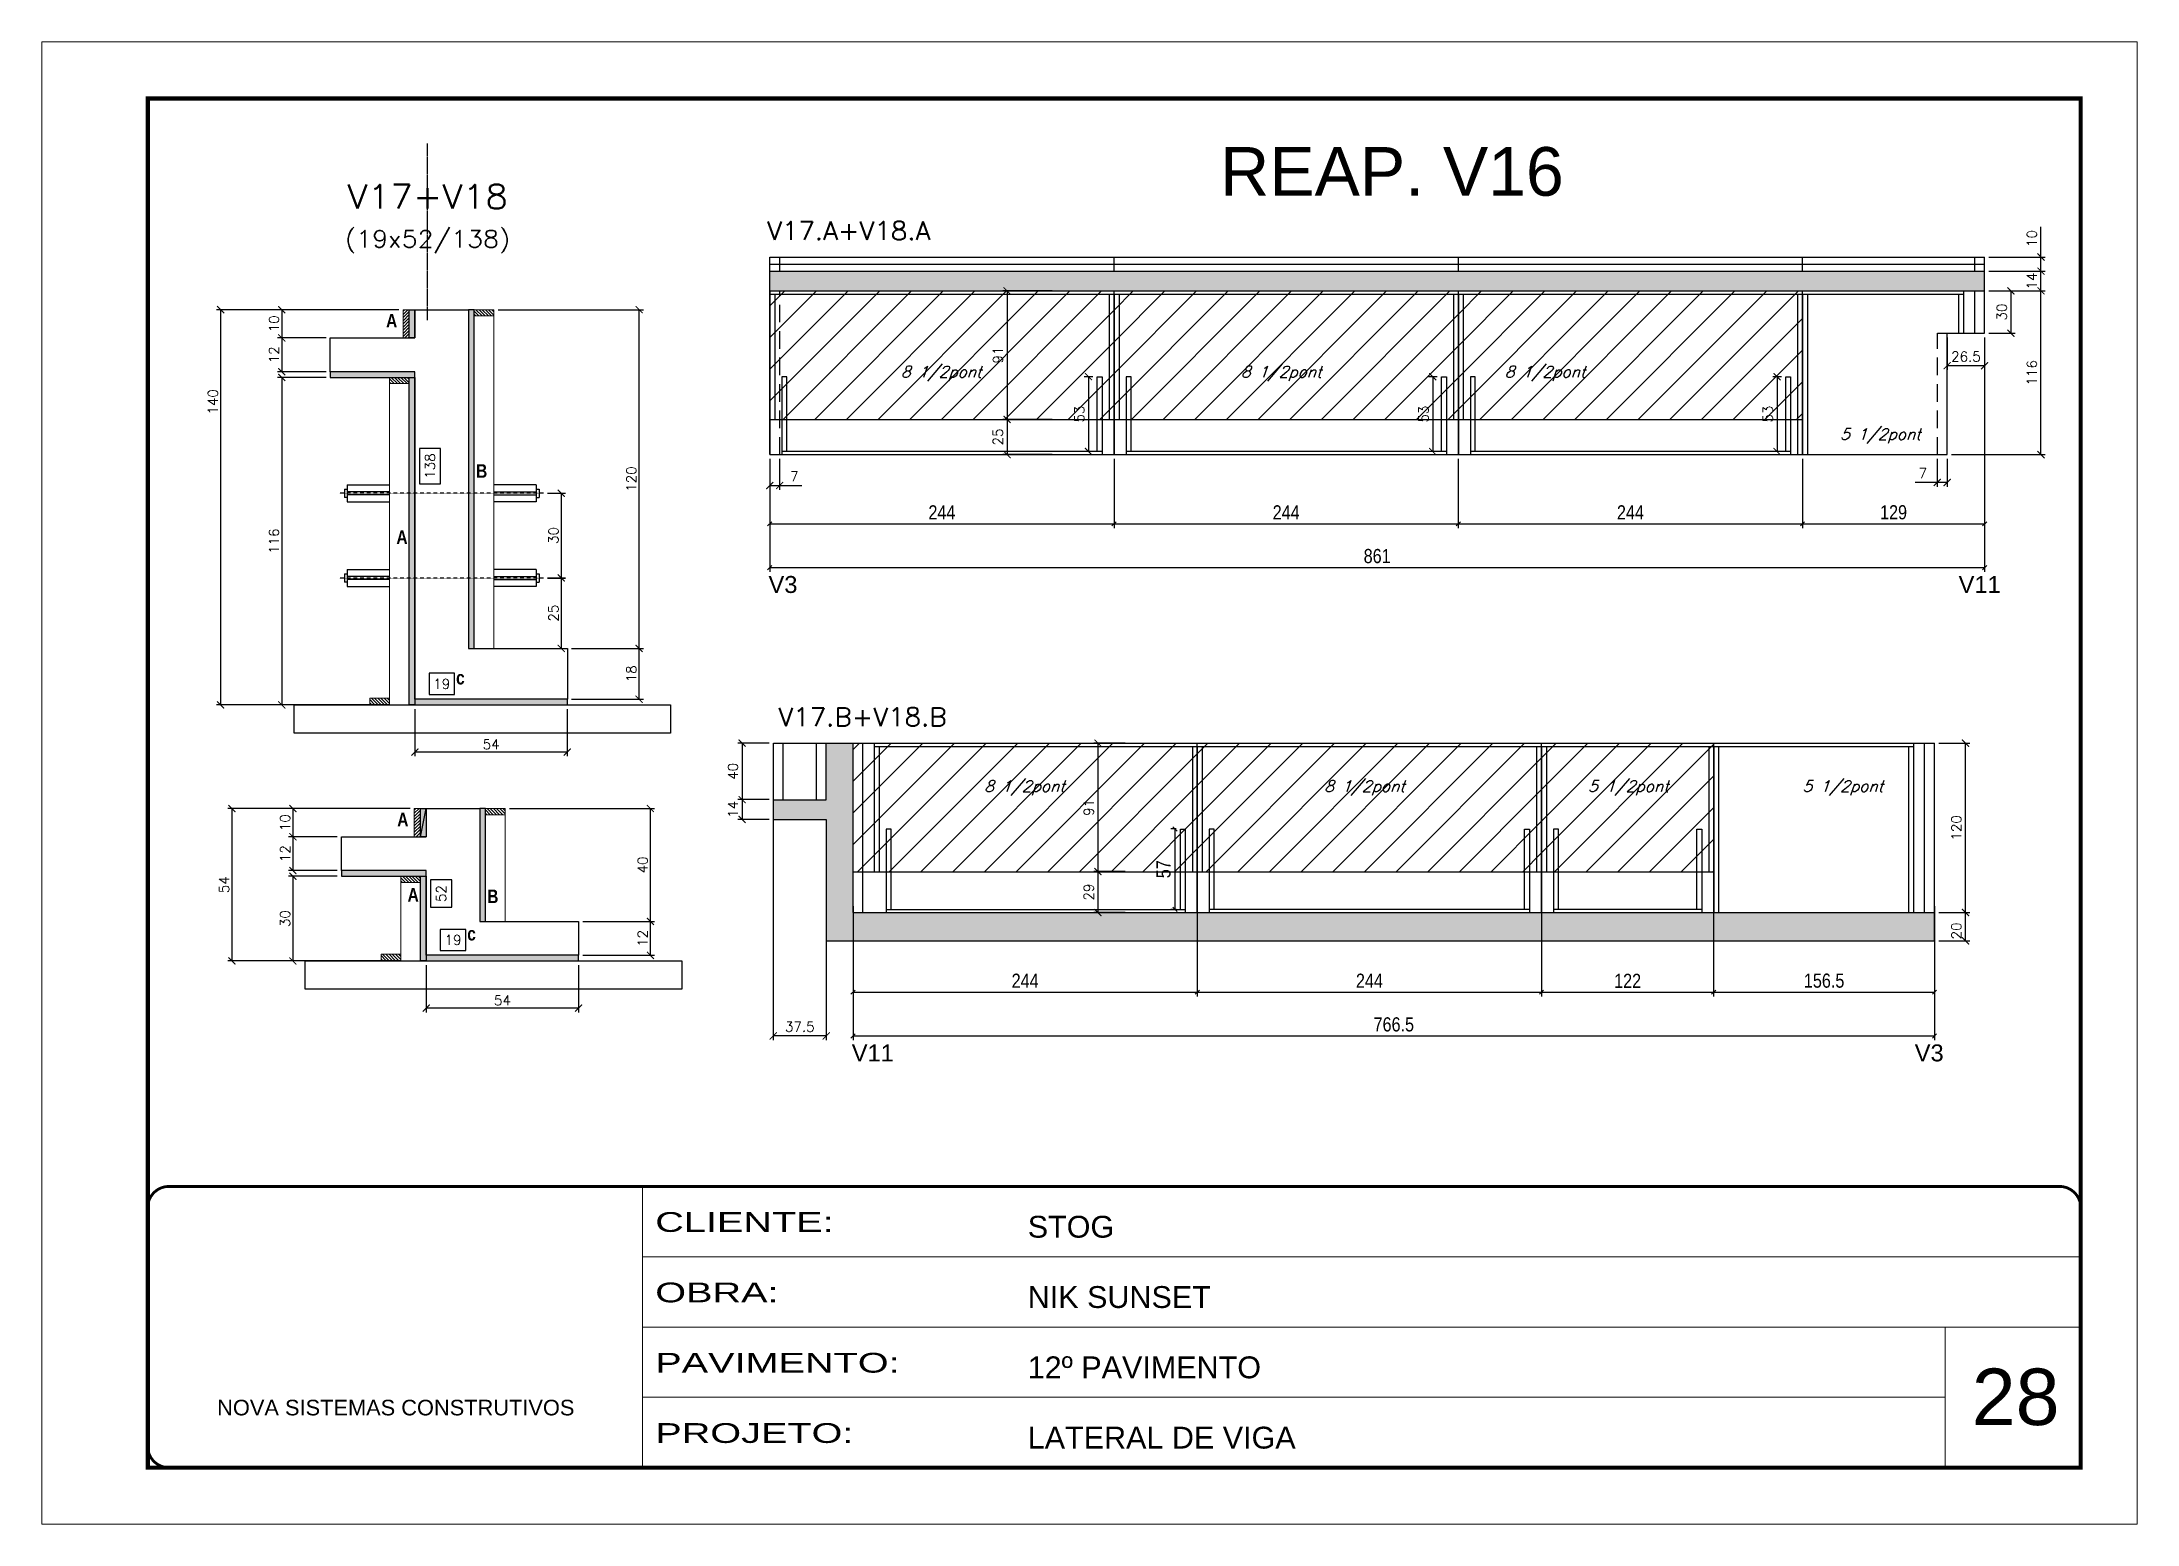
# Model space of a CAD drawing. Extents: x -10448 to -1189, y -11772 to 17235.
# Drawn here: x -5680 to -4195, y 8903 to 9953 of the extents above; entities that cross this region are included whole.
import ezdxf
from ezdxf.enums import TextEntityAlignment as Align

# ---------------------------------------------------------------- set-up
doc = ezdxf.new("R2010")
doc.units = 0
for name, pattern in [('CONTINUO', [0]), ('DASHED', [0.75, 0.5, -0.25]), ('HIDDEN', [0.375, 0.25, -0.125])]:
    doc.linetypes.add(name, pattern=pattern)
for name, color, linetype in [('5', 5, 'Continuous'), ('barrote', 251, 'Continuous'), ('COTA', 241, 'Continuous'), ('Cota Seção (2x)', 4, 'Continuous'), ('detalhes', 4, 'Continuous'), ('Painéis', 200, 'Continuous'), ('PONTALETE', 7, 'Continuous'), ('Reaproveitamento', 251, 'Continuous'), ('SARR_2.2x10', 60, 'Continuous'), ('SARR_2.2x7', 40, 'Continuous'), ('SARR_3.5x7', 81, 'Continuous'), ('TENSOR', 3, 'Continuous'), ('texto', 7, 'Continuous'), ('Texto de Titulo', 7, 'Continuous'), ('Texto Qtd Sarr', 242, 'Continuous')]:
    doc.layers.add(name, color=color, linetype=linetype)
for name, color, linetype, lineweight in [('CARIMBO', 255, 'Continuous', 9), ('CONCRETO', 251, 'Continuous', 25), ('Folhas', 255, 'Continuous', 9), ('Hachura', 251, 'Continuous', 9), ('Madeira', 126, 'Continuous', 18), ('SARRAFO DE PRESSAO', 251, 'DASHED', 9), ('Texto Seção', 7, 'Continuous', 15)]:
    doc.layers.add(name, color=color, linetype=linetype, lineweight=lineweight)
doc.styles.add('ARIAL', font='arial.ttf')
doc.styles.add('COTA TECNICA', font='techl___.ttf', dxfattribs={"height": 10})
doc.styles.add('REGUA-120', font='ROMANS.shx', dxfattribs={"height": 15})
doc.styles.add('Romans', font='romans.shx')
doc.styles.get("Standard").update_dxf_attribs({"font": 'arial.ttf'})
doc.styles.add('TECNICA', font='techb___.ttf', dxfattribs={"height": 10})
doc.styles.add('Tecnologia', font='')
doc.styles.get('Tecnologia').set_extended_font_data('Forgotten Futurist')
doc.dimstyles.new('Cota Paínel', dxfattribs={"dimtxt": 7, "dimasz": 5, "dimexe": 3, "dimexo": 3, "dimgap": 3, "dimtad": 1, "dimdec": 1, "dimzin": 12, "dimdsep": 46, "dimtxsty": 'Romans', "dimblk": 'ARCHTICK', "dimcen": 0, "dimclrd": 4, "dimclre": 4, "dimclrt": 1, "dimadec": 1, "dimazin": 3, "dimtfac": 1, "dimtdec": 1, "dimtmove": 0, "dimatfit": 3, "dimldrblk": 'OBLIQUE', "dimfxl": 1, "dimtolj": 1, "dimtzin": 12, "dimarcsym": 0})
doc.dimstyles.new('Cota Seção (2x)', dxfattribs={"dimtxt": 7, "dimasz": 5, "dimexe": 3, "dimexo": 3, "dimgap": 2, "dimtad": 3, "dimdec": 1, "dimlfac": 0.5, "dimzin": 12, "dimdsep": 46, "dimtxsty": 'Romans', "dimblk": 'ARCHTICK', "dimcen": 0, "dimclrd": 4, "dimclre": 4, "dimclrt": 1, "dimadec": 1, "dimazin": 3, "dimtfac": 1, "dimtdec": 1, "dimtmove": 0, "dimatfit": 3, "dimldrblk": 'OBLIQUE', "dimfxl": 1, "dimtolj": 1, "dimtzin": 12, "dimarcsym": 0})
doc.dimstyles.new('Cota Seção interna', dxfattribs={"dimtxt": 7, "dimasz": 6, "dimexe": 0.18, "dimexo": 2, "dimgap": -4, "dimtad": 3, "dimdec": 1, "dimlfac": 0.5, "dimzin": 12, "dimdsep": 46, "dimtxsty": 'Romans', "dimblk": 'ARCHTICK', "dimcen": 0.09, "dimse1": 1, "dimse2": 1, "dimsd1": 1, "dimsd2": 1, "dimclrd": 180, "dimclre": 5, "dimclrt": 1, "dimadec": 0, "dimazin": 3, "dimtfac": 1, "dimtdec": 1, "dimtofl": 0, "dimtmove": 0, "dimatfit": 3, "dimldrblk": 'ARCHTICK', "dimfxl": 1, "dimtolj": 1, "dimtzin": 0, "dimarcsym": 0})
doc.dimstyles.new('PAINEL', dxfattribs={"dimtxt": 10, "dimasz": 3, "dimexe": 3, "dimexo": 3, "dimgap": 3, "dimtad": 1, "dimdec": 1, "dimzin": 12, "dimdsep": 46, "dimtxsty": 'COTA TECNICA', "dimblk1": 'OBLIQUE', "dimblk2": 'OBLIQUE', "dimsah": 1, "dimcen": 0.9, "dimclrd": 4, "dimclre": 4, "dimclrt": 240, "dimadec": 1, "dimazin": 3, "dimtfac": 1, "dimtdec": 1, "dimtmove": 0, "dimatfit": 3, "dimfxl": 1, "dimtolj": 1, "dimtzin": 12, "dimarcsym": 0})
pattern_1 = [(45, (59, 0), (-11.22532, 11.22532), [])]

msp = doc.modelspace()

# ---------------------------------------------------------------- texts
at = {"layer": '5', "linetype": 'Continuous'}
for s, p in [('V3', (-5164.78, 9562.41)), ('V11', (-4321.28, 9562.41)), ('V11', (-5105.78, 9230.57)), ('V3', (-4352.37, 9230.57))]:
    msp.add_text(s, height=12, rotation=0.00004, dxfattribs=at).set_placement(p)
at = {"layer": 'CARIMBO', "style": 'ARIAL'}
msp.add_text('28', height=40, dxfattribs=at).set_placement((-4311.92, 8972.92))
at = {"layer": 'detalhes', "style": 'TECNICA'}
for s, p in [('A', (-5435.85, 9750.5)), ('B', (-5372.06, 9644.02)), ('A', (-5428.55, 9597.12)), ('c', (-5386.24, 9497.6)), ('A', (-5427.93, 9397.12)), ('A', (-5420.62, 9343.75)), ('B', (-5364.14, 9342.65)), ('c', (-5378.32, 9316.22))]:
    msp.add_text(s, height=9.6, rotation=360, dxfattribs=at).set_placement(p)
at = {"layer": 'PONTALETE', "linetype": 'Continuous'}
msp.add_text('REAP. V16', height=34.458, dxfattribs=at).set_placement((-4844.61, 9843.81))
at = {"layer": 'texto', "color": 2, "char_height": 8, "attachment_point": 5, "style": 'Romans'}
for s, insert in [('{\\Q19;\\C256;8 1/2pont}', (-5042.36, 9717.81)), ('{\\Q19;\\C256;8 1/2pont}', (-4801.36, 9717.81)), ('{\\Q19;\\C256;8 1/2pont}', (-4614.36, 9717.81)), ('{\\Q19;\\C256;5 1/2pont}', (-4376.7, 9673.6)), ('{\\Q19;\\C256;8 1/2pont}', (-4983.36, 9424.18)), ('{\\Q19;\\C256;8 1/2pont}', (-4742.36, 9424.18)), ('{\\Q19;\\C256;5 1/2pont}', (-4555.36, 9424.18)), ('{\\Q19;\\C256;5 1/2pont}', (-4403.36, 9424.18))]:
    msp.add_mtext(s, dxfattribs=dict(at, insert=insert))
at = {"layer": 'Texto Seção', "style": 'REGUA-120', "width": 1.05}
for s, p in [('V17.A+V18.A', (-5165.86, 9812.56)), ('V17.B+V18.B', (-5157.86, 9468.14))]:
    msp.add_text(s, height=13, dxfattribs=at).set_placement(p)

# ---------------------------------------------------------------- blocks, each defined once
blk = doc.blocks.new('9999999999')
at = {"color": 30, "linetype": 'CONTINUO'}
for p, q in [((98564.6, 34230.2), (98564.6, 34429.4)), ((98564.6, 34379.6), (99584, 34379.6)), ((98564.6, 34329.8), (99488, 34329.8)), ((99584, 34329.8), (99488, 34329.8)), ((99488, 34329.8), (99488, 34230.2)), ((98564.6, 34280), (99488, 34280))]:
    blk.add_line(p, q, dxfattribs=at)
at = {"color": 30, "linetype": 'CONTINUO', "const_width": 2}
blk.add_lwpolyline([(99584, 34230.2), (99584, 34414.4, 0.414214), (99569, 34429.4), (98229, 34429.4, 0.414214), (98214, 34414.4), (98214, 34245.2, 0.414214), (98229, 34230.2), (99584, 34230.2)], format="xyb", dxfattribs=at)
at = {"layer": 'Folhas'}
blk.add_lwpolyline([(98139, 34190.2), (99624, 34190.2), (99624, 35240.2), (98139, 35240.2)], close=True, dxfattribs=at)
at = {"layer": 'Folhas', "color": 30, "const_width": 3}
blk.add_lwpolyline([(98214, 34230.2), (99584, 34230.2), (99584, 35200.2), (98214, 35200.2)], close=True, dxfattribs=at)
at = {"color": 7, "linetype": 'Continuous', "ltscale": 5, "style": 'ARIAL'}
for s, height, p in [('STOG', 15.48, (98837.7, 34393.1)), ('NIK SUNSET', 15.48, (98837.7, 34343.3)), ('12º PAVIMENTO', 15.483, (98837.7, 34293.5)), ('NOVA SISTEMAS CONSTRUTIVOS', 11.059, (98263.2, 34267.2)), ('LATERAL DE VIGA', 15.483, (98837.7, 34243.7))]:
    blk.add_text(s, height=height, dxfattribs=at).set_placement(p)
at = {"layer": 'Folhas', "color": 7, "style": 'Tecnologia', "width": 1.5}
for s, p in [('CLIENTE:', (98573.7, 34397.2)), ('OBRA:', (98573.7, 34347.3)), ('PAVIMENTO:', (98573.7, 34297.5)), ('PROJETO:', (98573.7, 34247.7))]:
    blk.add_text(s, height=14, dxfattribs=at).set_placement(p)
blk = doc.blocks.new('_ArchTick')
at = {"color": 0, "linetype": 'ByBlock', "const_width": 0.15}
blk.add_lwpolyline([(-0.5, -0.5), (0.5, 0.5)], dxfattribs=at)
blk = doc.blocks.new('*D721')
at = {"layer": 'COTA', "color": 4, "lineweight": -2, "transparency": 16777216}
for p, q in [((-5426.8, 9763.1), (-5512.8, 9763.1)), ((-5509.8, 9763.1), (-5509.8, 9743.1)), ((-5478.4, 9743.1), (-5512.8, 9743.1))]:
    blk.add_line(p, q, dxfattribs=at)
at = {"layer": 'Defpoints', "color": 0, "transparency": 16777216}
for p in [(-5423.8, 9763.1), (-5509.8, 9743.1), (-5475.4, 9743.1)]:
    blk.add_point(p, dxfattribs=at)
at = {"layer": 'COTA', "color": 4, "lineweight": -2, "transparency": 16777216, "xscale": 5, "yscale": 5, "zscale": 5}
for p, rotation in [((-5509.8, 9763.1), 90), ((-5509.8, 9743.1), 270)]:
    blk.add_blockref('_ArchTick', p, dxfattribs=dict(at, rotation=rotation))
at = {"layer": 'COTA', "color": 1, "transparency": 16777216, "insert": (-5515.3, 9753.1), "char_height": 7, "attachment_point": 5, "rotation": 90, "style": 'Romans'}
blk.add_mtext('\\A1;10', dxfattribs=at)
blk = doc.blocks.new('_Oblique')
at = {"color": 0, "linetype": 'ByBlock', "lineweight": -2}
blk.add_line((-0.5, -0.5), (0.5, 0.5), dxfattribs=at)
blk = doc.blocks.new('*D722')
at = {"layer": 'COTA', "color": 4, "lineweight": -2, "transparency": 16777216}
for p, q in [((-5321.4, 9573), (-5308.7, 9573)), ((-5311.7, 9573), (-5311.7, 9523.1)), ((-5321.4, 9523.1), (-5308.7, 9523.1))]:
    blk.add_line(p, q, dxfattribs=at)
at = {"layer": 'Defpoints', "color": 0, "transparency": 16777216}
for p in [(-5324.4, 9573), (-5324.4, 9523.1), (-5311.7, 9523.1)]:
    blk.add_point(p, dxfattribs=at)
at = {"layer": 'COTA', "color": 4, "lineweight": -2, "transparency": 16777216, "xscale": 5, "yscale": 5, "zscale": 5}
for p, rotation in [((-5311.7, 9573), 90), ((-5311.7, 9523.1), 270)]:
    blk.add_blockref('_ArchTick', p, dxfattribs=dict(at, rotation=rotation))
at = {"layer": 'COTA', "color": 1, "transparency": 16777216, "insert": (-5317.2, 9548.1), "char_height": 7, "attachment_point": 5, "rotation": 90, "style": 'Romans'}
blk.add_mtext('\\A1;25', dxfattribs=at)
blk = doc.blocks.new('*D723')
at = {"layer": 'COTA', "color": 4, "lineweight": -2, "transparency": 16777216}
for p, q in [((-5478.4, 9743.1), (-5512.8, 9743.1)), ((-5509.8, 9743.1), (-5509.8, 9719.1)), ((-5478.4, 9719.1), (-5512.8, 9719.1))]:
    blk.add_line(p, q, dxfattribs=at)
at = {"layer": 'Defpoints', "color": 0, "transparency": 16777216}
for p in [(-5475.4, 9743.1), (-5509.8, 9719.1), (-5475.4, 9719.1)]:
    blk.add_point(p, dxfattribs=at)
at = {"layer": 'COTA', "color": 4, "lineweight": -2, "transparency": 16777216, "xscale": 5, "yscale": 5, "zscale": 5}
for p, rotation in [((-5509.8, 9743.1), 90), ((-5509.8, 9719.1), 270)]:
    blk.add_blockref('_ArchTick', p, dxfattribs=dict(at, rotation=rotation))
at = {"layer": 'COTA', "color": 1, "transparency": 16777216, "insert": (-5515.3, 9731.1), "char_height": 7, "attachment_point": 5, "rotation": 90, "style": 'Romans'}
blk.add_mtext('\\A1;12', dxfattribs=at)
blk = doc.blocks.new('*D724')
at = {"layer": 'COTA', "color": 4, "lineweight": -2, "transparency": 16777216}
for p, q in [((-5478.4, 9715.1), (-5512.8, 9715.1)), ((-5509.8, 9715.1), (-5509.8, 9483.1)), ((-5436.4, 9483.1), (-5512.8, 9483.1))]:
    blk.add_line(p, q, dxfattribs=at)
at = {"layer": 'Defpoints', "color": 0, "transparency": 16777216}
for p in [(-5475.4, 9715.1), (-5509.8, 9483.1), (-5433.4, 9483.1)]:
    blk.add_point(p, dxfattribs=at)
at = {"layer": 'COTA', "color": 4, "lineweight": -2, "transparency": 16777216, "xscale": 5, "yscale": 5, "zscale": 5}
for p, rotation in [((-5509.8, 9715.1), 90), ((-5509.8, 9483.1), 270)]:
    blk.add_blockref('_ArchTick', p, dxfattribs=dict(at, rotation=rotation))
at = {"layer": 'COTA', "color": 1, "transparency": 16777216, "insert": (-5515.3, 9599.1), "char_height": 7, "attachment_point": 5, "rotation": 90, "style": 'Romans'}
blk.add_mtext('\\A1;116', dxfattribs=at)
blk = doc.blocks.new('*D725')
at = {"layer": 'COTA', "color": 4, "lineweight": -2, "transparency": 16777216}
for p, q in [((-5426.8, 9763.1), (-5556.1, 9763.1)), ((-5553.1, 9763.1), (-5553.1, 9483.1)), ((-5436.4, 9483.1), (-5556.1, 9483.1))]:
    blk.add_line(p, q, dxfattribs=at)
at = {"layer": 'Defpoints', "color": 0, "transparency": 16777216}
for p in [(-5423.8, 9763.1), (-5553.1, 9483.1), (-5433.4, 9483.1)]:
    blk.add_point(p, dxfattribs=at)
at = {"layer": 'COTA', "color": 4, "lineweight": -2, "transparency": 16777216, "xscale": 5, "yscale": 5, "zscale": 5}
for p, rotation in [((-5553.1, 9763.1), 90), ((-5553.1, 9483.1), 270)]:
    blk.add_blockref('_ArchTick', p, dxfattribs=dict(at, rotation=rotation))
at = {"layer": 'COTA', "color": 1, "transparency": 16777216, "insert": (-5558.6, 9697.8), "char_height": 7, "attachment_point": 5, "rotation": 90, "style": 'Romans'}
blk.add_mtext('\\A1;140', dxfattribs=at)
blk = doc.blocks.new('*D726')
at = {"layer": 'Cota Seção (2x)', "color": 180, "lineweight": -2, "transparency": 16777216}
for p, q in [((-5397.2, 9664.8), (-5412.2, 9664.8)), ((-5412.2, 9664.8), (-5412.2, 9639.8)), ((-5397.2, 9639.8), (-5397.2, 9664.8)), ((-5412.2, 9639.8), (-5397.2, 9639.8))]:
    blk.add_line(p, q, dxfattribs=at)
at = {"layer": 'Defpoints', "color": 0, "transparency": 16777216}
for p in [(-5415.4, 9763.1), (-5415.4, 9487.1), (-5393.2, 9487.1)]:
    blk.add_point(p, dxfattribs=at)
at = {"layer": 'Cota Seção (2x)', "color": 1, "transparency": 16777216, "insert": (-5404.7, 9652.3), "char_height": 7, "attachment_point": 5, "rotation": 90, "style": 'Romans'}
blk.add_mtext('\\A1;138', dxfattribs=at)
blk = doc.blocks.new('*D727')
at = {"layer": 'COTA', "color": 4, "lineweight": -2, "transparency": 16777216}
for p, q in [((-5415.4, 9480.1), (-5415.4, 9446.7)), ((-5307.4, 9480.1), (-5307.4, 9446.7)), ((-5307.4, 9449.7), (-5415.4, 9449.7))]:
    blk.add_line(p, q, dxfattribs=at)
at = {"layer": 'Defpoints', "color": 0, "transparency": 16777216}
for p in [(-5415.4, 9483.1), (-5307.4, 9483.1), (-5415.4, 9449.7)]:
    blk.add_point(p, dxfattribs=at)
at = {"layer": 'COTA', "color": 4, "lineweight": -2, "transparency": 16777216, "xscale": 5, "yscale": 5, "zscale": 5}
for p, rotation in [((-5415.4, 9449.7), 179.9999999998437), ((-5307.4, 9449.7), 359.9999999998437)]:
    blk.add_blockref('_ArchTick', p, dxfattribs=dict(at, rotation=rotation))
at = {"layer": 'COTA', "color": 1, "transparency": 16777216, "insert": (-5361.4, 9455.2), "char_height": 7, "attachment_point": 5, "style": 'Romans'}
blk.add_mtext('\\A1;54', dxfattribs=at)
blk = doc.blocks.new('*D728')
at = {"layer": 'Cota Seção (2x)', "color": 180, "lineweight": -2, "transparency": 16777216}
for p, q in [((-5387.4, 9505.5), (-5405.4, 9505.5)), ((-5405.4, 9505.5), (-5405.4, 9490.5)), ((-5387.4, 9490.5), (-5387.4, 9505.5)), ((-5405.4, 9490.5), (-5387.4, 9490.5))]:
    blk.add_line(p, q, dxfattribs=at)
at = {"layer": 'Defpoints', "color": 0, "transparency": 16777216}
for p in [(-5415.4, 9763.1), (-5377.4, 9763.1), (-5415.4, 9486.5)]:
    blk.add_point(p, dxfattribs=at)
at = {"layer": 'Cota Seção (2x)', "color": 1, "transparency": 16777216, "insert": (-5396.4, 9498), "char_height": 7, "attachment_point": 5, "style": 'Romans'}
blk.add_mtext('\\A1;19', dxfattribs=at)
blk = doc.blocks.new('*D729')
at = {"layer": 'COTA', "color": 4, "lineweight": -2, "transparency": 16777216}
for p, q in [((-5304.4, 9523.1), (-5253.5, 9523.1)), ((-5256.5, 9487.1), (-5256.5, 9523.1)), ((-5304.4, 9487.1), (-5253.5, 9487.1))]:
    blk.add_line(p, q, dxfattribs=at)
at = {"layer": 'Defpoints', "color": 0, "transparency": 16777216}
for p in [(-5307.4, 9523.1), (-5256.5, 9523.1), (-5307.4, 9487.1)]:
    blk.add_point(p, dxfattribs=at)
at = {"layer": 'COTA', "color": 4, "lineweight": -2, "transparency": 16777216, "xscale": 5, "yscale": 5, "zscale": 5}
for p, rotation in [((-5256.5, 9523.1), 90), ((-5256.5, 9487.1), 270)]:
    blk.add_blockref('_ArchTick', p, dxfattribs=dict(at, rotation=rotation))
at = {"layer": 'COTA', "color": 1, "transparency": 16777216, "insert": (-5262, 9505.1), "char_height": 7, "attachment_point": 5, "rotation": 90, "style": 'Romans'}
blk.add_mtext('\\A1;18', dxfattribs=at)
blk = doc.blocks.new('*D730')
at = {"layer": 'COTA', "color": 4, "lineweight": -2, "transparency": 16777216}
for p, q in [((-5356.4, 9763.1), (-5253.5, 9763.1)), ((-5256.5, 9523.1), (-5256.5, 9763.1)), ((-5304.4, 9523.1), (-5253.5, 9523.1))]:
    blk.add_line(p, q, dxfattribs=at)
at = {"layer": 'Defpoints', "color": 0, "transparency": 16777216}
for p in [(-5359.4, 9763.1), (-5256.5, 9763.1), (-5307.4, 9523.1)]:
    blk.add_point(p, dxfattribs=at)
at = {"layer": 'COTA', "color": 4, "lineweight": -2, "transparency": 16777216, "xscale": 5, "yscale": 5, "zscale": 5}
for p, rotation in [((-5256.5, 9763.1), 90), ((-5256.5, 9523.1), 270)]:
    blk.add_blockref('_ArchTick', p, dxfattribs=dict(at, rotation=rotation))
at = {"layer": 'COTA', "color": 1, "transparency": 16777216, "insert": (-5262, 9643.1), "char_height": 7, "attachment_point": 5, "rotation": 90, "style": 'Romans'}
blk.add_mtext('\\A1;120', dxfattribs=at)
blk = doc.blocks.new('titulo1')
at = {"layer": 'Defpoints', "color": 252, "linetype": 'HIDDEN', "ltscale": 2}
blk.add_line((0, 0), (0, 125), dxfattribs=at)
at = {"layer": 'Defpoints', "style": 'Romans', "oblique": 15}
blk.add_attdef('FOLHA', text='', height=10, dxfattribs=at).set_placement((0, 15.6), align=Align.MIDDLE_CENTER)
at = {"layer": 'Texto Qtd Sarr', "color": 3, "style": 'Romans', "oblique": 15}
for tag, height, p in [('TITULO', 17, (0, 71.4)), ('SEÇÃO', 12, (0, 41.5))]:
    blk.add_attdef(tag, text='', height=height, dxfattribs=at).set_placement(p, align=Align.MIDDLE_CENTER)
blk = doc.blocks.new('*D731')
at = {"layer": 'COTA', "color": 4, "lineweight": -2, "transparency": 16777216}
for p, q in [((-5321.4, 9633), (-5308.7, 9633)), ((-5311.7, 9633), (-5311.7, 9573.1)), ((-5321.4, 9573.1), (-5308.7, 9573.1))]:
    blk.add_line(p, q, dxfattribs=at)
at = {"layer": 'Defpoints', "color": 0, "transparency": 16777216}
for p in [(-5324.4, 9633), (-5324.4, 9573.1), (-5311.7, 9573.1)]:
    blk.add_point(p, dxfattribs=at)
at = {"layer": 'COTA', "color": 4, "lineweight": -2, "transparency": 16777216, "xscale": 5, "yscale": 5, "zscale": 5}
for p, rotation in [((-5311.7, 9633), 90), ((-5311.7, 9573.1), 270)]:
    blk.add_blockref('_ArchTick', p, dxfattribs=dict(at, rotation=rotation))
at = {"layer": 'COTA', "color": 1, "transparency": 16777216, "insert": (-5317.2, 9603.1), "char_height": 7, "attachment_point": 5, "rotation": 90, "style": 'Romans'}
blk.add_mtext('\\A1;30', dxfattribs=at)
blk = doc.blocks.new('*D732')
at = {"layer": 'COTA', "color": 4, "lineweight": -2, "transparency": 16777216}
for p, q in [((-5418.8, 9409.7), (-5504.9, 9409.7)), ((-5501.9, 9409.7), (-5501.9, 9389.7)), ((-5470.4, 9389.7), (-5504.9, 9389.7))]:
    blk.add_line(p, q, dxfattribs=at)
at = {"layer": 'Defpoints', "color": 0, "transparency": 16777216}
for p in [(-5415.8, 9409.7), (-5501.9, 9389.7), (-5467.4, 9389.7)]:
    blk.add_point(p, dxfattribs=at)
at = {"layer": 'COTA', "color": 4, "lineweight": -2, "transparency": 16777216, "xscale": 5, "yscale": 5, "zscale": 5}
for p, rotation in [((-5501.9, 9409.7), 90), ((-5501.9, 9389.7), 270)]:
    blk.add_blockref('_ArchTick', p, dxfattribs=dict(at, rotation=rotation))
at = {"layer": 'COTA', "color": 1, "transparency": 16777216, "insert": (-5507.4, 9399.7), "char_height": 7, "attachment_point": 5, "rotation": 90, "style": 'Romans'}
blk.add_mtext('\\A1;10', dxfattribs=at)
blk = doc.blocks.new('*D733')
at = {"layer": 'COTA', "color": 4, "lineweight": -2, "transparency": 16777216}
for p, q in [((-5470.4, 9389.7), (-5504.9, 9389.7)), ((-5501.9, 9389.7), (-5501.9, 9365.7)), ((-5470.4, 9365.7), (-5504.9, 9365.7))]:
    blk.add_line(p, q, dxfattribs=at)
at = {"layer": 'Defpoints', "color": 0, "transparency": 16777216}
for p in [(-5467.4, 9389.7), (-5501.9, 9365.7), (-5467.4, 9365.7)]:
    blk.add_point(p, dxfattribs=at)
at = {"layer": 'COTA', "color": 4, "lineweight": -2, "transparency": 16777216, "xscale": 5, "yscale": 5, "zscale": 5}
for p, rotation in [((-5501.9, 9389.7), 90), ((-5501.9, 9365.7), 270)]:
    blk.add_blockref('_ArchTick', p, dxfattribs=dict(at, rotation=rotation))
at = {"layer": 'COTA', "color": 1, "transparency": 16777216, "insert": (-5507.4, 9377.7), "char_height": 7, "attachment_point": 5, "rotation": 90, "style": 'Romans'}
blk.add_mtext('\\A1;12', dxfattribs=at)
blk = doc.blocks.new('*D734')
at = {"layer": 'COTA', "color": 4, "lineweight": -2, "transparency": 16777216}
for p, q in [((-5470.4, 9361.7), (-5504.9, 9361.7)), ((-5501.9, 9361.7), (-5501.9, 9301.7)), ((-5428.4, 9301.7), (-5504.9, 9301.7))]:
    blk.add_line(p, q, dxfattribs=at)
at = {"layer": 'Defpoints', "color": 0, "transparency": 16777216}
for p in [(-5467.4, 9361.7), (-5501.9, 9301.7), (-5425.4, 9301.7)]:
    blk.add_point(p, dxfattribs=at)
at = {"layer": 'COTA', "color": 4, "lineweight": -2, "transparency": 16777216, "xscale": 5, "yscale": 5, "zscale": 5}
for p, rotation in [((-5501.9, 9361.7), 90), ((-5501.9, 9301.7), 270)]:
    blk.add_blockref('_ArchTick', p, dxfattribs=dict(at, rotation=rotation))
at = {"layer": 'COTA', "color": 1, "transparency": 16777216, "insert": (-5507.4, 9331.7), "char_height": 7, "attachment_point": 5, "rotation": 90, "style": 'Romans'}
blk.add_mtext('\\A1;30', dxfattribs=at)
blk = doc.blocks.new('*D735')
at = {"layer": 'COTA', "color": 4, "lineweight": -2, "transparency": 16777216}
for p, q in [((-5418.8, 9409.7), (-5548.1, 9409.7)), ((-5545.1, 9409.7), (-5545.1, 9301.7)), ((-5428.4, 9301.7), (-5548.1, 9301.7))]:
    blk.add_line(p, q, dxfattribs=at)
at = {"layer": 'Defpoints', "color": 0, "transparency": 16777216}
for p in [(-5415.8, 9409.7), (-5545.1, 9301.7), (-5425.4, 9301.7)]:
    blk.add_point(p, dxfattribs=at)
at = {"layer": 'COTA', "color": 4, "lineweight": -2, "transparency": 16777216, "xscale": 5, "yscale": 5, "zscale": 5}
for p, rotation in [((-5545.1, 9409.7), 90), ((-5545.1, 9301.7), 270)]:
    blk.add_blockref('_ArchTick', p, dxfattribs=dict(at, rotation=rotation))
at = {"layer": 'COTA', "color": 1, "transparency": 16777216, "insert": (-5550.6, 9355.7), "char_height": 7, "attachment_point": 5, "rotation": 90, "style": 'Romans'}
blk.add_mtext('\\A1;54', dxfattribs=at)
blk = doc.blocks.new('*D736')
at = {"layer": 'Cota Seção (2x)', "color": 180, "lineweight": -2, "transparency": 16777216}
for p, q in [((-5389.3, 9359.1), (-5404.3, 9359.1)), ((-5404.3, 9359.1), (-5404.3, 9339.7)), ((-5389.3, 9339.7), (-5389.3, 9359.1)), ((-5404.3, 9339.7), (-5389.3, 9339.7))]:
    blk.add_line(p, q, dxfattribs=at)
at = {"layer": 'Defpoints', "color": 0, "transparency": 16777216}
for p in [(-5407.4, 9409.7), (-5407.4, 9305.7), (-5385.3, 9305.7)]:
    blk.add_point(p, dxfattribs=at)
at = {"layer": 'Cota Seção (2x)', "color": 1, "transparency": 16777216, "insert": (-5396.8, 9349.4), "char_height": 7, "attachment_point": 5, "rotation": 90, "style": 'Romans'}
blk.add_mtext('\\A1;52', dxfattribs=at)
blk = doc.blocks.new('*D737')
at = {"layer": 'COTA', "color": 4, "lineweight": -2, "transparency": 16777216}
for p, q in [((-5407.4, 9298.7), (-5407.4, 9265.3)), ((-5299.4, 9298.7), (-5299.4, 9265.3)), ((-5299.4, 9268.3), (-5407.4, 9268.3))]:
    blk.add_line(p, q, dxfattribs=at)
at = {"layer": 'Defpoints', "color": 0, "transparency": 16777216}
for p in [(-5407.4, 9301.7), (-5299.4, 9301.7), (-5407.4, 9268.3)]:
    blk.add_point(p, dxfattribs=at)
at = {"layer": 'COTA', "color": 4, "lineweight": -2, "transparency": 16777216, "xscale": 5, "yscale": 5, "zscale": 5}
for p, rotation in [((-5407.4, 9268.3), 179.9999999998437), ((-5299.4, 9268.3), 359.9999999998437)]:
    blk.add_blockref('_ArchTick', p, dxfattribs=dict(at, rotation=rotation))
at = {"layer": 'COTA', "color": 1, "transparency": 16777216, "insert": (-5353.4, 9273.8), "char_height": 7, "attachment_point": 5, "style": 'Romans'}
blk.add_mtext('\\A1;54', dxfattribs=at)
blk = doc.blocks.new('*D738')
at = {"layer": 'Cota Seção (2x)', "color": 180, "lineweight": -2, "transparency": 16777216}
for p, q in [((-5379.4, 9324.1), (-5397.4, 9324.1)), ((-5397.4, 9324.1), (-5397.4, 9309.1)), ((-5379.4, 9309.1), (-5379.4, 9324.1)), ((-5397.4, 9309.1), (-5379.4, 9309.1))]:
    blk.add_line(p, q, dxfattribs=at)
at = {"layer": 'Defpoints', "color": 0, "transparency": 16777216}
for p in [(-5407.4, 9409.7), (-5369.4, 9409.7), (-5407.4, 9305.1)]:
    blk.add_point(p, dxfattribs=at)
at = {"layer": 'Cota Seção (2x)', "color": 1, "transparency": 16777216, "insert": (-5388.4, 9316.6), "char_height": 7, "attachment_point": 5, "style": 'Romans'}
blk.add_mtext('\\A1;19', dxfattribs=at)
blk = doc.blocks.new('*D739')
at = {"layer": 'COTA', "color": 4, "lineweight": -2, "transparency": 16777216}
for p, q in [((-5296.4, 9329.7), (-5245.5, 9329.7)), ((-5248.5, 9305.7), (-5248.5, 9329.7)), ((-5296.4, 9305.7), (-5245.5, 9305.7))]:
    blk.add_line(p, q, dxfattribs=at)
at = {"layer": 'Defpoints', "color": 0, "transparency": 16777216}
for p in [(-5299.4, 9329.7), (-5248.5, 9329.7), (-5299.4, 9305.7)]:
    blk.add_point(p, dxfattribs=at)
at = {"layer": 'COTA', "color": 4, "lineweight": -2, "transparency": 16777216, "xscale": 5, "yscale": 5, "zscale": 5}
for p, rotation in [((-5248.5, 9329.7), 90), ((-5248.5, 9305.7), 270)]:
    blk.add_blockref('_ArchTick', p, dxfattribs=dict(at, rotation=rotation))
at = {"layer": 'COTA', "color": 1, "transparency": 16777216, "insert": (-5254, 9317.7), "char_height": 7, "attachment_point": 5, "rotation": 90, "style": 'Romans'}
blk.add_mtext('\\A1;12', dxfattribs=at)
blk = doc.blocks.new('*D740')
at = {"layer": 'COTA', "color": 4, "lineweight": -2, "transparency": 16777216}
for p, q in [((-5348.4, 9409.7), (-5245.5, 9409.7)), ((-5248.5, 9329.7), (-5248.5, 9409.7)), ((-5296.4, 9329.7), (-5245.5, 9329.7))]:
    blk.add_line(p, q, dxfattribs=at)
at = {"layer": 'Defpoints', "color": 0, "transparency": 16777216}
for p in [(-5351.4, 9409.7), (-5248.5, 9409.7), (-5299.4, 9329.7)]:
    blk.add_point(p, dxfattribs=at)
at = {"layer": 'COTA', "color": 4, "lineweight": -2, "transparency": 16777216, "xscale": 5, "yscale": 5, "zscale": 5}
for p, rotation in [((-5248.5, 9409.7), 90), ((-5248.5, 9329.7), 270)]:
    blk.add_blockref('_ArchTick', p, dxfattribs=dict(at, rotation=rotation))
at = {"layer": 'COTA', "color": 1, "transparency": 16777216, "insert": (-5254, 9369.7), "char_height": 7, "attachment_point": 5, "rotation": 90, "style": 'Romans'}
blk.add_mtext('\\A1;40', dxfattribs=at)
blk = doc.blocks.new('*D741')
at = {"layer": 'COTA', "color": 4, "lineweight": -2, "transparency": 16777216}
for p, q in [((-4299.9, 9776.4), (-4259.9, 9776.4)), ((-4262.9, 9660.4), (-4262.9, 9776.4)), ((-4326.4, 9660.4), (-4259.9, 9660.4))]:
    blk.add_line(p, q, dxfattribs=at)
at = {"layer": 'Defpoints', "color": 0, "transparency": 16777216}
for p in [(-4302.9, 9776.4), (-4262.9, 9776.4), (-4329.4, 9660.4)]:
    blk.add_point(p, dxfattribs=at)
at = {"layer": 'COTA', "color": 4, "lineweight": -2, "transparency": 16777216, "xscale": 5, "yscale": 5, "zscale": 5}
for p, rotation in [((-4262.9, 9776.4), 90), ((-4262.9, 9660.4), 270)]:
    blk.add_blockref('_ArchTick', p, dxfattribs=dict(at, rotation=rotation))
at = {"layer": 'COTA', "color": 1, "transparency": 16777216, "insert": (-4269.4, 9718.4), "char_height": 7, "attachment_point": 5, "rotation": 90, "style": 'Romans'}
blk.add_mtext('\\A1;116', dxfattribs=at)
blk = doc.blocks.new('*D742')
at = {"layer": 'COTA', "color": 4, "lineweight": -2, "transparency": 16777216}
for p, q in [((-4299.9, 9790.4), (-4259.9, 9790.4)), ((-4262.9, 9776.4), (-4262.9, 9790.4)), ((-4299.9, 9776.4), (-4259.9, 9776.4))]:
    blk.add_line(p, q, dxfattribs=at)
at = {"layer": 'Defpoints', "color": 0, "transparency": 16777216}
for p in [(-4302.9, 9790.4), (-4262.9, 9790.4), (-4302.9, 9776.4)]:
    blk.add_point(p, dxfattribs=at)
at = {"layer": 'COTA', "color": 4, "lineweight": -2, "transparency": 16777216, "xscale": 5, "yscale": 5, "zscale": 5}
for p, rotation in [((-4262.9, 9790.4), 90), ((-4262.9, 9776.4), 270)]:
    blk.add_blockref('_ArchTick', p, dxfattribs=dict(at, rotation=rotation))
at = {"layer": 'COTA', "color": 1, "transparency": 16777216, "insert": (-4269.4, 9783.4), "char_height": 7, "attachment_point": 5, "rotation": 90, "style": 'Romans'}
blk.add_mtext('\\A1;14', dxfattribs=at)
blk = doc.blocks.new('*D743')
at = {"layer": 'COTA', "color": 4, "linetype": 'ByBlock', "lineweight": -2, "transparency": 16777216}
for p, q in [((-5163.9, 9657.4), (-5163.9, 9608.4)), ((-4919.9, 9657.4), (-4919.9, 9608.4)), ((-5163.9, 9611.4), (-4919.9, 9611.4))]:
    blk.add_line(p, q, dxfattribs=at)
at = {"layer": 'Defpoints', "color": 0, "linetype": 'ByBlock', "transparency": 16777216}
for p in [(-5163.9, 9660.4), (-4919.9, 9660.4), (-4919.9, 9611.4)]:
    blk.add_point(p, dxfattribs=at)
at = {"layer": 'COTA', "color": 4, "linetype": 'ByBlock', "lineweight": -2, "transparency": 16777216, "xscale": 3, "yscale": 3, "zscale": 3, "rotation": 180}
blk.add_blockref('_Oblique', (-5163.9, 9611.4), dxfattribs=at)
at = {"layer": 'COTA', "color": 4, "linetype": 'ByBlock', "lineweight": -2, "transparency": 16777216, "xscale": 3, "yscale": 3, "zscale": 3}
blk.add_blockref('_Oblique', (-4919.9, 9611.4), dxfattribs=at)
at = {"layer": 'COTA', "color": 240, "linetype": 'ByBlock', "transparency": 16777216, "insert": (-5041.9, 9619.5), "char_height": 10, "attachment_point": 5, "style": 'COTA TECNICA'}
blk.add_mtext('\\A1;244', dxfattribs=at)
blk = doc.blocks.new('*D744')
at = {"layer": 'COTA', "color": 4, "linetype": 'ByBlock', "lineweight": -2, "transparency": 16777216}
for p, q in [((-4919.9, 9657.4), (-4919.9, 9608.4)), ((-4675.9, 9657.4), (-4675.9, 9608.4)), ((-4919.9, 9611.4), (-4675.9, 9611.4))]:
    blk.add_line(p, q, dxfattribs=at)
at = {"layer": 'Defpoints', "color": 0, "linetype": 'ByBlock', "transparency": 16777216}
for p in [(-4919.9, 9660.4), (-4675.9, 9660.4), (-4675.9, 9611.4)]:
    blk.add_point(p, dxfattribs=at)
at = {"layer": 'COTA', "color": 4, "linetype": 'ByBlock', "lineweight": -2, "transparency": 16777216, "xscale": 3, "yscale": 3, "zscale": 3, "rotation": 180}
blk.add_blockref('_Oblique', (-4919.9, 9611.4), dxfattribs=at)
at = {"layer": 'COTA', "color": 4, "linetype": 'ByBlock', "lineweight": -2, "transparency": 16777216, "xscale": 3, "yscale": 3, "zscale": 3}
blk.add_blockref('_Oblique', (-4675.9, 9611.4), dxfattribs=at)
at = {"layer": 'COTA', "color": 240, "linetype": 'ByBlock', "transparency": 16777216, "insert": (-4797.9, 9619.5), "char_height": 10, "attachment_point": 5, "style": 'COTA TECNICA'}
blk.add_mtext('\\A1;244', dxfattribs=at)
blk = doc.blocks.new('*D745')
at = {"layer": 'COTA', "color": 4, "linetype": 'ByBlock', "lineweight": -2, "transparency": 16777216}
for p, q in [((-4302.9, 9743.4), (-4302.9, 9577.4)), ((-5163.9, 9657.4), (-5163.9, 9577.4)), ((-5163.9, 9580.4), (-4302.9, 9580.4))]:
    blk.add_line(p, q, dxfattribs=at)
at = {"layer": 'Defpoints', "color": 0, "linetype": 'ByBlock', "transparency": 16777216}
for p in [(-4302.9, 9746.4), (-5163.9, 9660.4), (-4302.9, 9580.4)]:
    blk.add_point(p, dxfattribs=at)
at = {"layer": 'COTA', "color": 4, "linetype": 'ByBlock', "lineweight": -2, "transparency": 16777216, "xscale": 3, "yscale": 3, "zscale": 3, "rotation": 180}
blk.add_blockref('_Oblique', (-5163.9, 9580.4), dxfattribs=at)
at = {"layer": 'COTA', "color": 4, "linetype": 'ByBlock', "lineweight": -2, "transparency": 16777216, "xscale": 3, "yscale": 3, "zscale": 3}
blk.add_blockref('_Oblique', (-4302.9, 9580.4), dxfattribs=at)
at = {"layer": 'COTA', "color": 240, "linetype": 'ByBlock', "transparency": 16777216, "insert": (-4733.4, 9588.5), "char_height": 10, "attachment_point": 5, "style": 'COTA TECNICA'}
blk.add_mtext('\\A1;861', dxfattribs=at)
blk = doc.blocks.new('*D746')
at = {"layer": 'COTA', "color": 4, "linetype": 'ByBlock', "lineweight": -2, "transparency": 16777216}
for p, q in [((-4302.9, 9743.4), (-4302.9, 9608.4)), ((-4431.9, 9657.4), (-4431.9, 9608.4)), ((-4431.9, 9611.4), (-4302.9, 9611.4))]:
    blk.add_line(p, q, dxfattribs=at)
at = {"layer": 'Defpoints', "color": 0, "linetype": 'ByBlock', "transparency": 16777216}
for p in [(-4302.9, 9746.4), (-4431.9, 9660.4), (-4302.9, 9611.4)]:
    blk.add_point(p, dxfattribs=at)
at = {"layer": 'COTA', "color": 4, "linetype": 'ByBlock', "lineweight": -2, "transparency": 16777216, "xscale": 3, "yscale": 3, "zscale": 3, "rotation": 180}
blk.add_blockref('_Oblique', (-4431.9, 9611.4), dxfattribs=at)
at = {"layer": 'COTA', "color": 4, "linetype": 'ByBlock', "lineweight": -2, "transparency": 16777216, "xscale": 3, "yscale": 3, "zscale": 3}
blk.add_blockref('_Oblique', (-4302.9, 9611.4), dxfattribs=at)
at = {"layer": 'COTA', "color": 240, "linetype": 'ByBlock', "transparency": 16777216, "insert": (-4367.4, 9619.5), "char_height": 10, "attachment_point": 5, "style": 'COTA TECNICA'}
blk.add_mtext('\\A1;129', dxfattribs=at)
blk = doc.blocks.new('*D747')
at = {"layer": 'COTA', "color": 4, "linetype": 'ByBlock', "lineweight": -2, "transparency": 16777216}
for p, q in [((-4675.9, 9657.4), (-4675.9, 9608.4)), ((-4431.9, 9657.4), (-4431.9, 9608.4)), ((-4675.9, 9611.4), (-4431.9, 9611.4))]:
    blk.add_line(p, q, dxfattribs=at)
at = {"layer": 'Defpoints', "color": 0, "linetype": 'ByBlock', "transparency": 16777216}
for p in [(-4675.9, 9660.4), (-4431.9, 9660.4), (-4431.9, 9611.4)]:
    blk.add_point(p, dxfattribs=at)
at = {"layer": 'COTA', "color": 4, "linetype": 'ByBlock', "lineweight": -2, "transparency": 16777216, "xscale": 3, "yscale": 3, "zscale": 3, "rotation": 180}
blk.add_blockref('_Oblique', (-4675.9, 9611.4), dxfattribs=at)
at = {"layer": 'COTA', "color": 4, "linetype": 'ByBlock', "lineweight": -2, "transparency": 16777216, "xscale": 3, "yscale": 3, "zscale": 3}
blk.add_blockref('_Oblique', (-4431.9, 9611.4), dxfattribs=at)
at = {"layer": 'COTA', "color": 240, "linetype": 'ByBlock', "transparency": 16777216, "insert": (-4553.9, 9619.5), "char_height": 10, "attachment_point": 5, "style": 'COTA TECNICA'}
blk.add_mtext('\\A1;244', dxfattribs=at)
blk = doc.blocks.new('*D748')
at = {"layer": 'COTA', "color": 4, "lineweight": -2, "transparency": 16777216}
for p, q in [((-5163.9, 9657.4), (-5163.9, 9635.5)), ((-5156.9, 9657.4), (-5156.9, 9635.5)), ((-5163.9, 9638.5), (-5156.9, 9638.5)), ((-5156.9, 9638.5), (-5141.2, 9638.5))]:
    blk.add_line(p, q, dxfattribs=at)
at = {"layer": 'Defpoints', "color": 0, "transparency": 16777216}
for p in [(-5163.9, 9660.4), (-5156.9, 9660.4), (-5156.9, 9638.5)]:
    blk.add_point(p, dxfattribs=at)
at = {"layer": 'COTA', "color": 4, "lineweight": -2, "transparency": 16777216, "xscale": 5, "yscale": 5, "zscale": 5, "rotation": 180}
blk.add_blockref('_ArchTick', (-5163.9, 9638.5), dxfattribs=at)
at = {"layer": 'COTA', "color": 4, "lineweight": -2, "transparency": 16777216, "xscale": 5, "yscale": 5, "zscale": 5}
blk.add_blockref('_ArchTick', (-5156.9, 9638.5), dxfattribs=at)
at = {"layer": 'COTA', "color": 1, "transparency": 16777216, "insert": (-5146.5, 9645), "char_height": 7, "attachment_point": 5, "style": 'Romans'}
blk.add_mtext('\\A1;7', dxfattribs=at)
blk = doc.blocks.new('*D749')
at = {"layer": 'COTA', "color": 4, "lineweight": -2, "transparency": 16777216}
for p, q in [((-4262.9, 9800.4), (-4262.9, 9821.7)), ((-4299.9, 9800.4), (-4259.9, 9800.4)), ((-4299.9, 9790.4), (-4259.9, 9790.4)), ((-4262.9, 9790.4), (-4262.9, 9800.4))]:
    blk.add_line(p, q, dxfattribs=at)
at = {"layer": 'Defpoints', "color": 0, "transparency": 16777216}
for p in [(-4302.9, 9800.4), (-4302.9, 9790.4), (-4262.9, 9800.4)]:
    blk.add_point(p, dxfattribs=at)
at = {"layer": 'COTA', "color": 4, "lineweight": -2, "transparency": 16777216, "xscale": 5, "yscale": 5, "zscale": 5}
for p, rotation in [((-4262.9, 9800.4), 90), ((-4262.9, 9790.4), 270)]:
    blk.add_blockref('_ArchTick', p, dxfattribs=dict(at, rotation=rotation))
at = {"layer": 'COTA', "color": 1, "transparency": 16777216, "insert": (-4269.4, 9813.5), "char_height": 7, "attachment_point": 5, "rotation": 90, "style": 'Romans'}
blk.add_mtext('\\A1;10', dxfattribs=at)
blk = doc.blocks.new('*D750')
at = {"layer": 'COTA', "color": 4, "lineweight": -2, "transparency": 16777216}
for p, q in [((-4336.4, 9657.4), (-4336.4, 9637.7)), ((-4329.4, 9657.4), (-4329.4, 9637.7)), ((-4336.4, 9640.7), (-4352, 9640.7)), ((-4329.4, 9640.7), (-4336.4, 9640.7))]:
    blk.add_line(p, q, dxfattribs=at)
at = {"layer": 'Defpoints', "color": 0, "transparency": 16777216}
for p in [(-4336.4, 9660.4), (-4329.4, 9660.4), (-4336.4, 9640.7)]:
    blk.add_point(p, dxfattribs=at)
at = {"layer": 'COTA', "color": 4, "lineweight": -2, "transparency": 16777216, "xscale": 5, "yscale": 5, "zscale": 5, "rotation": 180}
blk.add_blockref('_ArchTick', (-4336.4, 9640.7), dxfattribs=at)
at = {"layer": 'COTA', "color": 4, "lineweight": -2, "transparency": 16777216, "xscale": 5, "yscale": 5, "zscale": 5}
blk.add_blockref('_ArchTick', (-4329.4, 9640.7), dxfattribs=at)
at = {"layer": 'COTA', "color": 1, "transparency": 16777216, "insert": (-4346.7, 9647.2), "char_height": 7, "attachment_point": 5, "style": 'Romans'}
blk.add_mtext('\\A1;7', dxfattribs=at)
blk = doc.blocks.new('*D751')
at = {"layer": 'COTA', "color": 4, "lineweight": -2, "transparency": 16777216}
for p, q in [((-4299.9, 9776.4), (-4281.2, 9776.4)), ((-4284.2, 9776.4), (-4284.2, 9746.4)), ((-4299.9, 9746.4), (-4281.2, 9746.4))]:
    blk.add_line(p, q, dxfattribs=at)
at = {"layer": 'Defpoints', "color": 0, "transparency": 16777216}
for p in [(-4302.9, 9776.4), (-4302.9, 9746.4), (-4284.2, 9746.4)]:
    blk.add_point(p, dxfattribs=at)
at = {"layer": 'COTA', "color": 4, "lineweight": -2, "transparency": 16777216, "xscale": 5, "yscale": 5, "zscale": 5}
for p, rotation in [((-4284.2, 9776.4), 90), ((-4284.2, 9746.4), 270)]:
    blk.add_blockref('_ArchTick', p, dxfattribs=dict(at, rotation=rotation))
at = {"layer": 'COTA', "color": 1, "transparency": 16777216, "insert": (-4290.7, 9761.4), "char_height": 7, "attachment_point": 5, "rotation": 90, "style": 'Romans'}
blk.add_mtext('\\A1;30', dxfattribs=at)
blk = doc.blocks.new('*D752')
at = {"layer": 'COTA', "color": 4, "lineweight": -2, "transparency": 16777216}
for p, q in [((-4329.4, 9743.4), (-4329.4, 9720.4)), ((-4302.9, 9743.4), (-4302.9, 9720.4)), ((-4302.9, 9723.4), (-4329.4, 9723.4))]:
    blk.add_line(p, q, dxfattribs=at)
at = {"layer": 'Defpoints', "color": 0, "transparency": 16777216}
for p in [(-4329.4, 9746.4), (-4302.9, 9746.4), (-4329.4, 9723.4)]:
    blk.add_point(p, dxfattribs=at)
at = {"layer": 'COTA', "color": 4, "lineweight": -2, "transparency": 16777216, "xscale": 5, "yscale": 5, "zscale": 5, "rotation": 180}
blk.add_blockref('_ArchTick', (-4329.4, 9723.4), dxfattribs=at)
at = {"layer": 'COTA', "color": 4, "lineweight": -2, "transparency": 16777216, "xscale": 5, "yscale": 5, "zscale": 5}
blk.add_blockref('_ArchTick', (-4302.9, 9723.4), dxfattribs=at)
at = {"layer": 'COTA', "color": 1, "transparency": 16777216, "insert": (-4316.1, 9729.9), "char_height": 7, "attachment_point": 5, "style": 'Romans'}
blk.add_mtext('\\A1;26.5', dxfattribs=at)
blk = doc.blocks.new('*D753')
at = {"layer": 'COTA', "color": 4, "lineweight": -2, "transparency": 16777216}
for p, q in [((-4335.4, 9336), (-4313.4, 9336)), ((-4316.4, 9316), (-4316.4, 9336)), ((-4335.4, 9316), (-4313.4, 9316))]:
    blk.add_line(p, q, dxfattribs=at)
at = {"layer": 'Defpoints', "color": 0, "transparency": 16777216}
for p in [(-4338.4, 9336), (-4316.4, 9336), (-4338.4, 9316)]:
    blk.add_point(p, dxfattribs=at)
at = {"layer": 'COTA', "color": 4, "lineweight": -2, "transparency": 16777216, "xscale": 5, "yscale": 5, "zscale": 5}
for p, rotation in [((-4316.4, 9336), 90), ((-4316.4, 9316), 270)]:
    blk.add_blockref('_ArchTick', p, dxfattribs=dict(at, rotation=rotation))
at = {"layer": 'COTA', "color": 1, "transparency": 16777216, "insert": (-4322.9, 9323), "char_height": 7, "attachment_point": 5, "rotation": 90, "style": 'Romans'}
blk.add_mtext('\\A1;20', dxfattribs=at)
blk = doc.blocks.new('*D754')
at = {"layer": 'COTA', "color": 4, "linetype": 'ByBlock', "lineweight": -2, "transparency": 16777216}
for p, q in [((-5104.9, 9340.5), (-5104.9, 9276.6)), ((-4860.9, 9340.5), (-4860.9, 9276.6)), ((-5104.9, 9279.6), (-4860.9, 9279.6))]:
    blk.add_line(p, q, dxfattribs=at)
at = {"layer": 'Defpoints', "color": 0, "linetype": 'ByBlock', "transparency": 16777216}
for p in [(-5104.9, 9343.5), (-4860.9, 9343.5), (-4860.9, 9279.6)]:
    blk.add_point(p, dxfattribs=at)
at = {"layer": 'COTA', "color": 4, "linetype": 'ByBlock', "lineweight": -2, "transparency": 16777216, "xscale": 3, "yscale": 3, "zscale": 3, "rotation": 180}
blk.add_blockref('_Oblique', (-5104.9, 9279.6), dxfattribs=at)
at = {"layer": 'COTA', "color": 4, "linetype": 'ByBlock', "lineweight": -2, "transparency": 16777216, "xscale": 3, "yscale": 3, "zscale": 3}
blk.add_blockref('_Oblique', (-4860.9, 9279.6), dxfattribs=at)
at = {"layer": 'COTA', "color": 240, "linetype": 'ByBlock', "transparency": 16777216, "insert": (-4982.9, 9287.7), "char_height": 10, "attachment_point": 5, "style": 'COTA TECNICA'}
blk.add_mtext('\\A1;244', dxfattribs=at)
blk = doc.blocks.new('*D755')
at = {"layer": 'COTA', "color": 4, "linetype": 'ByBlock', "lineweight": -2, "transparency": 16777216}
for p, q in [((-4860.9, 9340.5), (-4860.9, 9276.6)), ((-4616.9, 9340.5), (-4616.9, 9276.6)), ((-4860.9, 9279.6), (-4616.9, 9279.6))]:
    blk.add_line(p, q, dxfattribs=at)
at = {"layer": 'Defpoints', "color": 0, "linetype": 'ByBlock', "transparency": 16777216}
for p in [(-4860.9, 9343.5), (-4616.9, 9343.5), (-4616.9, 9279.6)]:
    blk.add_point(p, dxfattribs=at)
at = {"layer": 'COTA', "color": 4, "linetype": 'ByBlock', "lineweight": -2, "transparency": 16777216, "xscale": 3, "yscale": 3, "zscale": 3, "rotation": 180}
blk.add_blockref('_Oblique', (-4860.9, 9279.6), dxfattribs=at)
at = {"layer": 'COTA', "color": 4, "linetype": 'ByBlock', "lineweight": -2, "transparency": 16777216, "xscale": 3, "yscale": 3, "zscale": 3}
blk.add_blockref('_Oblique', (-4616.9, 9279.6), dxfattribs=at)
at = {"layer": 'COTA', "color": 240, "linetype": 'ByBlock', "transparency": 16777216, "insert": (-4738.9, 9287.7), "char_height": 10, "attachment_point": 5, "style": 'COTA TECNICA'}
blk.add_mtext('\\A1;244', dxfattribs=at)
blk = doc.blocks.new('*D756')
at = {"layer": 'COTA', "color": 4, "linetype": 'ByBlock', "lineweight": -2, "transparency": 16777216}
for p, q in [((-5104.9, 9340.5), (-5104.9, 9245.6)), ((-4338.4, 9340.5), (-4338.4, 9245.6)), ((-5104.9, 9248.6), (-4338.4, 9248.6))]:
    blk.add_line(p, q, dxfattribs=at)
at = {"layer": 'Defpoints', "color": 0, "linetype": 'ByBlock', "transparency": 16777216}
for p in [(-5104.9, 9343.5), (-4338.4, 9343.5), (-4338.4, 9248.6)]:
    blk.add_point(p, dxfattribs=at)
at = {"layer": 'COTA', "color": 4, "linetype": 'ByBlock', "lineweight": -2, "transparency": 16777216, "xscale": 3, "yscale": 3, "zscale": 3, "rotation": 180}
blk.add_blockref('_Oblique', (-5104.9, 9248.6), dxfattribs=at)
at = {"layer": 'COTA', "color": 4, "linetype": 'ByBlock', "lineweight": -2, "transparency": 16777216, "xscale": 3, "yscale": 3, "zscale": 3}
blk.add_blockref('_Oblique', (-4338.4, 9248.6), dxfattribs=at)
at = {"layer": 'COTA', "color": 240, "linetype": 'ByBlock', "transparency": 16777216, "insert": (-4721.6, 9256.7), "char_height": 10, "attachment_point": 5, "style": 'COTA TECNICA'}
blk.add_mtext('\\A1;766.5', dxfattribs=at)
blk = doc.blocks.new('*D757')
at = {"layer": 'COTA', "color": 4, "linetype": 'ByBlock', "lineweight": -2, "transparency": 16777216}
for p, q in [((-4494.9, 9340.5), (-4494.9, 9276.6)), ((-4338.4, 9322.9), (-4338.4, 9276.6)), ((-4494.9, 9279.6), (-4338.4, 9279.6))]:
    blk.add_line(p, q, dxfattribs=at)
at = {"layer": 'Defpoints', "color": 0, "linetype": 'ByBlock', "transparency": 16777216}
for p in [(-4494.9, 9343.5), (-4338.4, 9325.9), (-4338.4, 9279.6)]:
    blk.add_point(p, dxfattribs=at)
at = {"layer": 'COTA', "color": 4, "linetype": 'ByBlock', "lineweight": -2, "transparency": 16777216, "xscale": 3, "yscale": 3, "zscale": 3, "rotation": 180}
blk.add_blockref('_Oblique', (-4494.9, 9279.6), dxfattribs=at)
at = {"layer": 'COTA', "color": 4, "linetype": 'ByBlock', "lineweight": -2, "transparency": 16777216, "xscale": 3, "yscale": 3, "zscale": 3}
blk.add_blockref('_Oblique', (-4338.4, 9279.6), dxfattribs=at)
at = {"layer": 'COTA', "color": 240, "linetype": 'ByBlock', "transparency": 16777216, "insert": (-4416.6, 9287.7), "char_height": 10, "attachment_point": 5, "style": 'COTA TECNICA'}
blk.add_mtext('\\A1;156.5', dxfattribs=at)
blk = doc.blocks.new('*D758')
at = {"layer": 'COTA', "color": 4, "linetype": 'ByBlock', "lineweight": -2, "transparency": 16777216}
for p, q in [((-4616.9, 9340.5), (-4616.9, 9276.6)), ((-4494.9, 9340.5), (-4494.9, 9276.6)), ((-4616.9, 9279.6), (-4494.9, 9279.6))]:
    blk.add_line(p, q, dxfattribs=at)
at = {"layer": 'Defpoints', "color": 0, "linetype": 'ByBlock', "transparency": 16777216}
for p in [(-4616.9, 9343.5), (-4494.9, 9343.5), (-4494.9, 9279.6)]:
    blk.add_point(p, dxfattribs=at)
at = {"layer": 'COTA', "color": 4, "linetype": 'ByBlock', "lineweight": -2, "transparency": 16777216, "xscale": 3, "yscale": 3, "zscale": 3, "rotation": 180}
blk.add_blockref('_Oblique', (-4616.9, 9279.6), dxfattribs=at)
at = {"layer": 'COTA', "color": 4, "linetype": 'ByBlock', "lineweight": -2, "transparency": 16777216, "xscale": 3, "yscale": 3, "zscale": 3}
blk.add_blockref('_Oblique', (-4494.9, 9279.6), dxfattribs=at)
at = {"layer": 'COTA', "color": 240, "linetype": 'ByBlock', "transparency": 16777216, "insert": (-4555.9, 9287.6), "char_height": 10, "attachment_point": 5, "style": 'COTA TECNICA'}
blk.add_mtext('\\A1;122', dxfattribs=at)
blk = doc.blocks.new('*D759')
at = {"layer": 'COTA', "color": 4, "lineweight": -2, "transparency": 16777216}
for p, q in [((-4335.4, 9456), (-4313.4, 9456)), ((-4316.4, 9336), (-4316.4, 9456)), ((-4335.4, 9336), (-4313.4, 9336))]:
    blk.add_line(p, q, dxfattribs=at)
at = {"layer": 'Defpoints', "color": 0, "transparency": 16777216}
for p in [(-4338.4, 9456), (-4316.4, 9456), (-4338.4, 9336)]:
    blk.add_point(p, dxfattribs=at)
at = {"layer": 'COTA', "color": 4, "lineweight": -2, "transparency": 16777216, "xscale": 5, "yscale": 5, "zscale": 5}
for p, rotation in [((-4316.4, 9456), 90), ((-4316.4, 9336), 270)]:
    blk.add_blockref('_ArchTick', p, dxfattribs=dict(at, rotation=rotation))
at = {"layer": 'COTA', "color": 1, "transparency": 16777216, "insert": (-4322.9, 9396), "char_height": 7, "attachment_point": 5, "rotation": 90, "style": 'Romans'}
blk.add_mtext('\\A1;120', dxfattribs=at)
blk = doc.blocks.new('*D1213')
at = {"layer": 'COTA', "color": 4, "lineweight": -2, "transparency": 16777216}
for p, q in [((-4963.7, 9776.4), (-4998.7, 9776.4)), ((-4995.7, 9776.4), (-4995.7, 9685.4)), ((-4963.7, 9685.4), (-4998.7, 9685.4))]:
    blk.add_line(p, q, dxfattribs=at)
at = {"layer": 'Defpoints', "color": 0, "transparency": 16777216}
for p in [(-4960.7, 9776.4), (-4995.7, 9685.4), (-4960.7, 9685.4)]:
    blk.add_point(p, dxfattribs=at)
at = {"layer": 'COTA', "color": 4, "lineweight": -2, "transparency": 16777216, "xscale": 5, "yscale": 5, "zscale": 5}
for p, rotation in [((-4995.7, 9776.4), 90), ((-4995.7, 9685.4), 270)]:
    blk.add_blockref('_ArchTick', p, dxfattribs=dict(at, rotation=rotation))
at = {"layer": 'COTA', "color": 1, "transparency": 16777216, "insert": (-5002.2, 9730.9), "char_height": 7, "attachment_point": 5, "rotation": 90, "style": 'Romans'}
blk.add_mtext('\\A1;91', dxfattribs=at)
blk = doc.blocks.new('*D1214')
at = {"layer": 'COTA', "color": 4, "lineweight": -2, "transparency": 16777216}
for p, q in [((-4963.7, 9685.4), (-4998.7, 9685.4)), ((-4995.7, 9685.4), (-4995.7, 9660.4)), ((-4963.7, 9660.4), (-4998.7, 9660.4))]:
    blk.add_line(p, q, dxfattribs=at)
at = {"layer": 'Defpoints', "color": 0, "transparency": 16777216}
for p in [(-4960.7, 9685.4), (-4995.7, 9660.4), (-4960.7, 9660.4)]:
    blk.add_point(p, dxfattribs=at)
at = {"layer": 'COTA', "color": 4, "lineweight": -2, "transparency": 16777216, "xscale": 5, "yscale": 5, "zscale": 5}
for p, rotation in [((-4995.7, 9685.4), 90), ((-4995.7, 9660.4), 270)]:
    blk.add_blockref('_ArchTick', p, dxfattribs=dict(at, rotation=rotation))
at = {"layer": 'COTA', "color": 1, "transparency": 16777216, "insert": (-5002.2, 9672.9), "char_height": 7, "attachment_point": 5, "rotation": 90, "style": 'Romans'}
blk.add_mtext('\\A1;25', dxfattribs=at)
blk = doc.blocks.new('*D1215')
at = {"layer": 'COTA', "color": 4, "lineweight": -2, "transparency": 16777216}
for p, q in [((-4912.1, 9456), (-4934.3, 9456)), ((-4931.3, 9456), (-4931.3, 9365)), ((-4912.1, 9365), (-4934.3, 9365))]:
    blk.add_line(p, q, dxfattribs=at)
at = {"layer": 'Defpoints', "color": 0, "transparency": 16777216}
for p in [(-4909.1, 9456), (-4931.3, 9365), (-4909.1, 9365)]:
    blk.add_point(p, dxfattribs=at)
at = {"layer": 'COTA', "color": 4, "lineweight": -2, "transparency": 16777216, "xscale": 5, "yscale": 5, "zscale": 5}
for p, rotation in [((-4931.3, 9456), 90), ((-4931.3, 9365), 270)]:
    blk.add_blockref('_ArchTick', p, dxfattribs=dict(at, rotation=rotation))
at = {"layer": 'COTA', "color": 1, "transparency": 16777216, "insert": (-4937.8, 9410.5), "char_height": 7, "attachment_point": 5, "rotation": 90, "style": 'Romans'}
blk.add_mtext('\\A1;91', dxfattribs=at)
blk = doc.blocks.new('*D1216')
at = {"layer": 'COTA', "color": 4, "lineweight": -2, "transparency": 16777216}
for p, q in [((-4912.1, 9365), (-4934.3, 9365)), ((-4931.3, 9365), (-4931.3, 9336)), ((-4912.1, 9336), (-4934.3, 9336))]:
    blk.add_line(p, q, dxfattribs=at)
at = {"layer": 'Defpoints', "color": 0, "transparency": 16777216}
for p in [(-4909.1, 9365), (-4931.3, 9336), (-4909.1, 9336)]:
    blk.add_point(p, dxfattribs=at)
at = {"layer": 'COTA', "color": 4, "lineweight": -2, "transparency": 16777216, "xscale": 5, "yscale": 5, "zscale": 5}
for p, rotation in [((-4931.3, 9365), 90), ((-4931.3, 9336), 270)]:
    blk.add_blockref('_ArchTick', p, dxfattribs=dict(at, rotation=rotation))
at = {"layer": 'COTA', "color": 1, "transparency": 16777216, "insert": (-4937.8, 9350.5), "char_height": 7, "attachment_point": 5, "rotation": 90, "style": 'Romans'}
blk.add_mtext('\\A1;29', dxfattribs=at)
blk = doc.blocks.new('*D1217')
at = {"layer": 'COTA', "color": 4, "lineweight": -2, "ltscale": 25, "transparency": 16777216}
for p, q in [((-4875.9, 9395.2), (-4879.7, 9395.2)), ((-4876.7, 9395.2), (-4876.7, 9338.2)), ((-4875.9, 9338.2), (-4879.7, 9338.2))]:
    blk.add_line(p, q, dxfattribs=at)
at = {"layer": 'Defpoints', "color": 0, "ltscale": 25, "transparency": 16777216}
for p in [(-4872.9, 9395.2), (-4876.7, 9338.2), (-4872.9, 9338.2)]:
    blk.add_point(p, dxfattribs=at)
at = {"layer": 'COTA', "color": 4, "lineweight": -2, "ltscale": 25, "transparency": 16777216, "xscale": 3, "yscale": 3, "zscale": 3}
for p, rotation in [((-4876.7, 9395.2), 90), ((-4876.7, 9338.2), 270)]:
    blk.add_blockref('_Oblique', p, dxfattribs=dict(at, rotation=rotation))
at = {"layer": 'COTA', "color": 240, "ltscale": 25, "transparency": 16777216, "insert": (-4884.8, 9366.7), "char_height": 10, "attachment_point": 5, "rotation": 90, "style": 'COTA TECNICA'}
blk.add_mtext('\\A1;57', dxfattribs=at)
blk = doc.blocks.new('*D1218')
at = {"layer": 'COTA', "color": 4, "lineweight": -2, "transparency": 16777216}
for p, q in [((-4934.9, 9715.6), (-4941, 9715.6)), ((-4938, 9715.6), (-4938, 9662.6)), ((-4934.9, 9662.6), (-4941, 9662.6))]:
    blk.add_line(p, q, dxfattribs=at)
at = {"layer": 'Defpoints', "color": 0, "transparency": 16777216}
for p in [(-4931.9, 9715.6), (-4938, 9662.6), (-4931.9, 9662.6)]:
    blk.add_point(p, dxfattribs=at)
at = {"layer": 'COTA', "color": 4, "lineweight": -2, "transparency": 16777216, "xscale": 5, "yscale": 5, "zscale": 5}
for p, rotation in [((-4938, 9715.6), 90), ((-4938, 9662.6), 270)]:
    blk.add_blockref('_ArchTick', p, dxfattribs=dict(at, rotation=rotation))
at = {"layer": 'COTA', "color": 1, "transparency": 16777216, "insert": (-4944.5, 9689.1), "char_height": 7, "attachment_point": 5, "rotation": 90, "style": 'Romans'}
blk.add_mtext('\\A1;53', dxfattribs=at)
blk = doc.blocks.new('*D1219')
at = {"layer": 'COTA', "color": 4, "lineweight": -2, "transparency": 16777216}
for p, q in [((-4690.9, 9715.6), (-4697, 9715.6)), ((-4694, 9715.6), (-4694, 9662.6)), ((-4690.9, 9662.6), (-4697, 9662.6))]:
    blk.add_line(p, q, dxfattribs=at)
at = {"layer": 'Defpoints', "color": 0, "transparency": 16777216}
for p in [(-4687.9, 9715.6), (-4694, 9662.6), (-4687.9, 9662.6)]:
    blk.add_point(p, dxfattribs=at)
at = {"layer": 'COTA', "color": 4, "lineweight": -2, "transparency": 16777216, "xscale": 5, "yscale": 5, "zscale": 5}
for p, rotation in [((-4694, 9715.6), 90), ((-4694, 9662.6), 270)]:
    blk.add_blockref('_ArchTick', p, dxfattribs=dict(at, rotation=rotation))
at = {"layer": 'COTA', "color": 1, "transparency": 16777216, "insert": (-4700.5, 9689.1), "char_height": 7, "attachment_point": 5, "rotation": 90, "style": 'Romans'}
blk.add_mtext('\\A1;53', dxfattribs=at)
blk = doc.blocks.new('*D1220')
at = {"layer": 'COTA', "color": 4, "lineweight": -2, "transparency": 16777216}
for p, q in [((-4446.9, 9715.6), (-4453, 9715.6)), ((-4450, 9715.6), (-4450, 9662.6)), ((-4446.9, 9662.6), (-4453, 9662.6))]:
    blk.add_line(p, q, dxfattribs=at)
at = {"layer": 'Defpoints', "color": 0, "transparency": 16777216}
for p in [(-4443.9, 9715.6), (-4450, 9662.6), (-4443.9, 9662.6)]:
    blk.add_point(p, dxfattribs=at)
at = {"layer": 'COTA', "color": 4, "lineweight": -2, "transparency": 16777216, "xscale": 5, "yscale": 5, "zscale": 5}
for p, rotation in [((-4450, 9715.6), 90), ((-4450, 9662.6), 270)]:
    blk.add_blockref('_ArchTick', p, dxfattribs=dict(at, rotation=rotation))
at = {"layer": 'COTA', "color": 1, "transparency": 16777216, "insert": (-4456.5, 9689.1), "char_height": 7, "attachment_point": 5, "rotation": 90, "style": 'Romans'}
blk.add_mtext('\\A1;53', dxfattribs=at)
blk = doc.blocks.new('*D1243')
at = {"layer": 'COTA', "color": 4, "lineweight": -2, "transparency": 16777216}
for p, q in [((-5161.4, 9413), (-5161.4, 9245.6)), ((-5123.9, 9333), (-5123.9, 9245.6)), ((-5123.9, 9248.6), (-5161.4, 9248.6))]:
    blk.add_line(p, q, dxfattribs=at)
at = {"layer": 'Defpoints', "color": 0, "transparency": 16777216}
for p in [(-5161.4, 9416), (-5123.9, 9336), (-5161.4, 9248.6)]:
    blk.add_point(p, dxfattribs=at)
at = {"layer": 'COTA', "color": 4, "lineweight": -2, "transparency": 16777216, "xscale": 5, "yscale": 5, "zscale": 5, "rotation": 180}
blk.add_blockref('_ArchTick', (-5161.4, 9248.6), dxfattribs=at)
at = {"layer": 'COTA', "color": 4, "lineweight": -2, "transparency": 16777216, "xscale": 5, "yscale": 5, "zscale": 5}
blk.add_blockref('_ArchTick', (-5123.9, 9248.6), dxfattribs=at)
at = {"layer": 'COTA', "color": 1, "transparency": 16777216, "insert": (-5142.6, 9255.1), "char_height": 7, "attachment_point": 5, "style": 'Romans'}
blk.add_mtext('\\A1;37.5', dxfattribs=at)
blk = doc.blocks.new('*D1244')
at = {"layer": 'COTA', "color": 4, "lineweight": -2, "transparency": 16777216}
for p, q in [((-5164.4, 9456), (-5186.5, 9456)), ((-5183.5, 9456), (-5183.5, 9416)), ((-5164.4, 9416), (-5186.5, 9416))]:
    blk.add_line(p, q, dxfattribs=at)
at = {"layer": 'Defpoints', "color": 0, "transparency": 16777216}
for p in [(-5161.4, 9456), (-5183.5, 9416), (-5161.4, 9416)]:
    blk.add_point(p, dxfattribs=at)
at = {"layer": 'COTA', "color": 4, "lineweight": -2, "transparency": 16777216, "xscale": 5, "yscale": 5, "zscale": 5}
for p, rotation in [((-5183.5, 9456), 90), ((-5183.5, 9416), 270)]:
    blk.add_blockref('_ArchTick', p, dxfattribs=dict(at, rotation=rotation))
at = {"layer": 'COTA', "color": 1, "transparency": 16777216, "insert": (-5190, 9436), "char_height": 7, "attachment_point": 5, "rotation": 90, "style": 'Romans'}
blk.add_mtext('\\A1;40', dxfattribs=at)
blk = doc.blocks.new('*D1245')
at = {"layer": 'COTA', "color": 4, "lineweight": -2, "transparency": 16777216}
for p, q in [((-5164.4, 9416), (-5186.5, 9416)), ((-5183.5, 9416), (-5183.5, 9402)), ((-5164.4, 9402), (-5186.5, 9402))]:
    blk.add_line(p, q, dxfattribs=at)
at = {"layer": 'Defpoints', "color": 0, "transparency": 16777216}
for p in [(-5161.4, 9416), (-5183.5, 9402), (-5161.4, 9402)]:
    blk.add_point(p, dxfattribs=at)
at = {"layer": 'COTA', "color": 4, "lineweight": -2, "transparency": 16777216, "xscale": 5, "yscale": 5, "zscale": 5}
for p, rotation in [((-5183.5, 9416), 90), ((-5183.5, 9402), 270)]:
    blk.add_blockref('_ArchTick', p, dxfattribs=dict(at, rotation=rotation))
at = {"layer": 'COTA', "color": 1, "transparency": 16777216, "insert": (-5190, 9409), "char_height": 7, "attachment_point": 5, "rotation": 90, "style": 'Romans'}
blk.add_mtext('\\A1;14', dxfattribs=at)

# ---------------------------------------------------------------- dimensions: what is measured, and where the dimension line sits
at = {"layer": 'COTA'}
for base, p1, p2, angle, dimstyle, picture, middle in [((-4262.86, 9800.38), (-4302.86, 9790.38), (-4302.86, 9800.38), 90, 'Cota Paínel', '*D749', (-4269.36, 9813.54)), ((-4995.74, 9685.38), (-4960.68, 9776.38), (-4960.68, 9685.38), 90, 'Cota Paínel', '*D1213', (-5002.24, 9730.88)), ((-4262.86, 9776.38), (-4329.36, 9660.38), (-4302.86, 9776.38), 90, 'Cota Paínel', '*D741', (-4269.36, 9718.38)), ((-4284.23, 9746.38), (-4302.86, 9776.38), (-4302.86, 9746.38), 90, 'Cota Paínel', '*D751', (-4290.73, 9761.38)), ((-5509.82, 9743.1), (-5423.77, 9763.1), (-5475.37, 9743.1), 90, 'Cota Seção (2x)', '*D721', (-5515.32, 9753.1)), ((-5256.46, 9763.1), (-5307.37, 9523.1), (-5359.37, 9763.1), 90, 'Cota Seção (2x)', '*D730', (-5261.96, 9643.1)), ((-5509.82, 9719.1), (-5475.37, 9743.1), (-5475.37, 9719.1), 90, 'Cota Seção (2x)', '*D723', (-5515.32, 9731.1)), ((-5509.82, 9483.1), (-5475.37, 9715.1), (-5433.37, 9483.1), 90, 'Cota Seção (2x)', '*D724', (-5515.32, 9599.1)), ((-4937.96, 9662.58), (-4931.86, 9715.58), (-4931.86, 9662.58), 90, 'Cota Paínel', '*D1218', (-4944.46, 9689.08)), ((-4693.96, 9662.58), (-4687.86, 9715.58), (-4687.86, 9662.58), 90, 'Cota Paínel', '*D1219', (-4700.46, 9689.08)), ((-4449.96, 9662.58), (-4443.86, 9715.58), (-4443.86, 9662.58), 90, 'Cota Paínel', '*D1220', (-4456.46, 9689.08)), ((-5311.6767, 9573.1022), (-5324.3651, 9633.0023), (-5324.3651, 9573.1022), 90, 'Cota Seção (2x)', '*D731', (-5317.1767, 9603.0523)), ((-5311.6767, 9523.1022), (-5324.3651, 9573.0023), (-5324.3651, 9523.1022), 90, 'Cota Seção (2x)', '*D722', (-5317.1767, 9548.0523)), ((-5256.46, 9523.1), (-5307.37, 9487.1), (-5307.37, 9523.1), 90, 'Cota Seção (2x)', '*D729', (-5261.96, 9505.1)), ((-5415.37, 9449.66), (-5307.37, 9483.1), (-5415.37, 9483.1), 180, 'Cota Seção (2x)', '*D727', (-5361.37, 9455.16)), ((-5183.48, 9415.95), (-5161.36, 9455.95), (-5161.36, 9415.95), 90, 'Cota Paínel', '*D1244', (-5189.98, 9435.95)), ((-4931.33, 9364.95), (-4909.13, 9455.95), (-4909.13, 9364.95), 90, 'Cota Paínel', '*D1215', (-4937.83, 9410.45)), ((-4316.36, 9455.95), (-4338.36, 9335.95), (-4338.36, 9455.95), 90, 'Cota Paínel', '*D759', (-4322.86, 9395.95)), ((-5501.9, 9389.73), (-5415.84, 9409.73), (-5467.44, 9389.73), 90, 'Cota Seção (2x)', '*D732', (-5507.4, 9399.73)), ((-5248.54, 9409.73), (-5299.44, 9329.73), (-5351.44, 9409.73), 90, 'Cota Seção (2x)', '*D740', (-5254.04, 9369.73)), ((-5501.9, 9365.73), (-5467.44, 9389.73), (-5467.44, 9365.73), 90, 'Cota Seção (2x)', '*D733', (-5507.4, 9377.73)), ((-5501.9, 9301.73), (-5467.44, 9361.73), (-5425.44, 9301.73), 90, 'Cota Seção (2x)', '*D734', (-5507.4, 9331.73)), ((-5248.54, 9329.73), (-5299.44, 9305.73), (-5299.44, 9329.73), 90, 'Cota Seção (2x)', '*D739', (-5254.04, 9317.73)), ((-5407.44, 9268.29), (-5299.44, 9301.73), (-5407.44, 9301.73), 180, 'Cota Seção (2x)', '*D737', (-5353.44, 9273.79))]:
    dim = msp.add_linear_dim(base=base, p1=p1, p2=p2, angle=angle, dimstyle=dimstyle, dxfattribs=at)
    dim.commit()
    dim.dimension.update_dxf_attribs({"geometry": picture, "text_midpoint": middle})
for base, p1, p2, dimstyle, picture, middle in [((-4262.86, 9790.38), (-4302.86, 9776.38), (-4302.86, 9790.38), 'Cota Paínel', '*D742', (-4262.86, 9783.38)), ((-5553.05, 9483.1), (-5423.77, 9763.1), (-5433.37, 9483.1), 'Cota Seção (2x)', '*D725', (-5553.05, 9697.82)), ((-5183.48, 9401.95), (-5161.36, 9415.95), (-5161.36, 9401.95), 'Cota Paínel', '*D1245', (-5183.48, 9408.95)), ((-5545.13, 9301.73), (-5415.84, 9409.73), (-5425.44, 9301.73), 'Cota Seção (2x)', '*D735', (-5545.13, 9355.73)), ((-4316.36, 9335.95), (-4338.36, 9315.95), (-4338.36, 9335.95), 'Cota Paínel', '*D753', (-4316.36, 9322.95))]:
    dim = msp.add_linear_dim(base=base, p1=p1, p2=p2, angle=90, dimstyle=dimstyle, dxfattribs=at)
    dim.commit()
    dim.dimension.update_dxf_attribs({"geometry": picture, "text_midpoint": middle, "dimtype": 160})
at = {"layer": 'COTA', "linetype": 'ByBlock'}
for base, p1, p2, picture, middle in [((-4302.86, 9580.42), (-5163.86, 9660.38), (-4302.86, 9746.38), '*D745', (-4733.36, 9588.55)), ((-4302.86, 9611.42), (-4431.86, 9660.38), (-4302.86, 9746.38), '*D746', (-4367.36, 9619.51)), ((-4919.86, 9611.42), (-5163.86, 9660.38), (-4919.86, 9660.38), '*D743', (-5041.86, 9619.49)), ((-4431.86, 9611.42), (-4675.86, 9660.38), (-4431.86, 9660.38), '*D747', (-4553.86, 9619.49)), ((-4860.86, 9279.58), (-5104.86, 9343.54), (-4860.86, 9343.54), '*D754', (-4982.86, 9287.65)), ((-4338.36, 9248.58), (-5104.86, 9343.54), (-4338.36, 9343.54), '*D756', (-4721.61, 9256.69)), ((-4494.86, 9279.58), (-4616.86, 9343.54), (-4494.86, 9343.54), '*D758', (-4555.86, 9287.64)), ((-4338.36, 9279.58), (-4494.86, 9343.54), (-4338.36, 9325.88), '*D757', (-4416.61, 9287.69))]:
    dim = msp.add_linear_dim(base=base, p1=p1, p2=p2, dimstyle='PAINEL', dxfattribs=at)
    dim.commit()
    dim.dimension.update_dxf_attribs({"geometry": picture, "text_midpoint": middle})
at = {"layer": 'COTA'}
dim = msp.add_linear_dim(base=(-4329.36, 9723.37), p1=(-4302.86, 9746.38), p2=(-4329.36, 9746.38), dimstyle='Cota Paínel', dxfattribs=at)
dim.commit()
dim.dimension.update_dxf_attribs({"geometry": '*D752', "text_midpoint": (-4316.11, 9723.37), "dimtype": 160})
for base, p1, p2, picture, middle in [((-4995.74, 9660.38), (-4960.68, 9685.38), (-4960.68, 9660.38), '*D1214', (-5002.24, 9672.88)), ((-4931.33, 9335.95), (-4909.13, 9364.95), (-4909.13, 9335.95), '*D1216', (-4937.83, 9350.45))]:
    dim = msp.add_linear_dim(base=base, p1=p1, p2=p2, angle=90, dimstyle='Cota Paínel', override={"dimtmove": 1}, dxfattribs=at)
    dim.commit()
    dim.dimension.update_dxf_attribs({"geometry": picture, "text_midpoint": middle})
for base, p1, p2, picture, middle in [((-5156.86, 9638.47), (-5163.86, 9660.38), (-5156.86, 9660.38), '*D748', (-5146.53, 9644.97)), ((-4336.36, 9640.65), (-4329.36, 9660.38), (-4336.36, 9660.38), '*D750', (-4346.69, 9647.15))]:
    dim = msp.add_linear_dim(base=base, p1=p1, p2=p2, dimstyle='Cota Paínel', dxfattribs=at)
    dim.commit()
    dim.dimension.update_dxf_attribs({"geometry": picture, "text_midpoint": middle})
at = {"layer": 'COTA', "linetype": 'ByBlock'}
for base, p1, p2, picture, middle in [((-4675.86, 9611.42), (-4919.86, 9660.38), (-4675.86, 9660.38), '*D744', (-4797.86, 9619.49)), ((-4616.86, 9279.58), (-4860.86, 9343.54), (-4616.86, 9343.54), '*D755', (-4738.86, 9287.65))]:
    dim = msp.add_linear_dim(base=base, p1=p1, p2=p2, dimstyle='PAINEL', override={"dimtmove": 1}, dxfattribs=at)
    dim.commit()
    dim.dimension.update_dxf_attribs({"geometry": picture, "text_midpoint": middle})
at = {"layer": 'COTA'}
dim = msp.add_linear_dim(base=(-5161.36, 9248.58), p1=(-5123.86, 9335.95), p2=(-5161.36, 9415.95), dimstyle='Cota Paínel', override={"dimtmove": 1}, dxfattribs=at)
dim.commit()
dim.dimension.update_dxf_attribs({"geometry": '*D1243', "text_midpoint": (-5142.61, 9255.08)})
at = {"layer": 'COTA', "ltscale": 25}
dim = msp.add_linear_dim(base=(-4876.69, 9338.15), p1=(-4872.86, 9395.15), p2=(-4872.86, 9338.15), angle=90, dimstyle='PAINEL', dxfattribs=at)
dim.commit()
dim.dimension.update_dxf_attribs({"geometry": '*D1217', "text_midpoint": (-4884.8, 9366.65)})
at = {"layer": 'Cota Seção (2x)'}
for base, p1, p2, angle, picture, middle in [((-5393.23, 9487.1), (-5415.37, 9763.1), (-5415.37, 9487.1), 90, '*D726', (-5393.23, 9652.34)), ((-5415.37, 9486.52), (-5377.37, 9763.1), (-5415.37, 9763.1), 180, '*D728', (-5396.37, 9486.52)), ((-5385.31, 9305.73), (-5407.44, 9409.73), (-5407.44, 9305.73), 90, '*D736', (-5385.31, 9349.4)), ((-5407.44, 9305.14), (-5369.44, 9409.73), (-5407.44, 9409.73), 180, '*D738', (-5388.44, 9305.14))]:
    dim = msp.add_linear_dim(base=base, p1=p1, p2=p2, angle=angle, dimstyle='Cota Seção interna', dxfattribs=at)
    dim.commit()
    dim.dimension.update_dxf_attribs({"geometry": picture, "text_midpoint": middle, "dimtype": 160})

# ---------------------------------------------------------------- hatches: boundary and pattern name
at = {"layer": 'COTA', "linetype": 'ByBlock'}
h = msp.add_hatch(dxfattribs=at)
h.set_pattern_fill('AR-CONC', color=256, scale=0.03)
h.paths.add_polyline_path([(-4302.86, 9776.38), (-4302.86, 9790.38), (-5163.86, 9790.38), (-5163.86, 9776.38)])
h = msp.add_hatch(dxfattribs=at)
h.set_pattern_fill('AR-CONC', color=256, scale=0.03)
h.paths.add_polyline_path([(-4338.36, 9335.95), (-5104.86, 9335.95), (-5104.86, 9455.95), (-5123.86, 9455.95), (-5123.86, 9415.95), (-5161.36, 9415.95), (-5161.36, 9401.95), (-5123.86, 9401.95), (-5123.86, 9315.95), (-4338.36, 9315.95)])
at = {"layer": 'Hachura'}
h = msp.add_hatch(dxfattribs=at)
h.set_pattern_fill('ANSI31', color=256, scale=0.5, angle=180, style=0)
h.set_pattern_definition([(225, (-13904.6089, -13450.9729), (1.12253202, -1.12253202), [])])
h.paths.add_polyline_path([(-5419.37, 9763.1), (-5423.77, 9763.1), (-5423.77, 9743.1), (-5419.37, 9743.1)])
h = msp.add_hatch(color=256, dxfattribs=at)
h.dxf.hatch_style = 1
h.paths.add_polyline_path([(-5419.37, 9763.1), (-5415.37, 9763.1), (-5415.37, 9743.1), (-5419.37, 9743.1)])
h = msp.add_hatch(color=256, dxfattribs=at)
h.dxf.hatch_style = 1
h.paths.add_polyline_path([(-5377.37, 9523.1), (-5373.37, 9523.1), (-5373.37, 9763.1), (-5377.37, 9763.1)])
h = msp.add_hatch(dxfattribs=at)
h.set_pattern_fill('ANSI31', color=256, scale=0.5, angle=90, style=0)
h.set_pattern_definition([(135, (-28178.5304, 18066.346), (-1.12253202, -1.12253202), [])])
h.paths.add_polyline_path([(-5359.37, 9763.1), (-5359.37, 9758.7), (-5373.37, 9758.7), (-5373.37, 9763.1)])
h = msp.add_hatch(color=256, dxfattribs=at)
h.dxf.hatch_style = 1
h.paths.add_polyline_path([(-5415.37, 9715.1), (-5415.37, 9719.1), (-5475.37, 9719.1), (-5475.37, 9715.1)])
h = msp.add_hatch(dxfattribs=at)
h.set_pattern_fill('ANSI31', color=256, scale=0.5, angle=270, style=0)
h.set_pattern_definition([(315, (17780.71, 1229.8585), (1.12253202, 1.12253202), [])])
h.paths.add_polyline_path([(-5433.37, 9715.1), (-5433.37, 9710.7), (-5419.37, 9710.7), (-5419.37, 9715.1)])
h = msp.add_hatch(color=256, dxfattribs=at)
h.dxf.hatch_style = 1
h.paths.add_polyline_path([(-5415.37, 9715.1), (-5419.37, 9715.1), (-5419.37, 9483.1), (-5415.37, 9483.1)])
h = msp.add_hatch(dxfattribs=at)
h.set_pattern_fill('ANSI31', color=256, scale=0.5, angle=270, style=0)
h.set_pattern_definition([(315, (17636.71, 1253.8585), (1.12253202, 1.12253202), [])])
h.paths.add_polyline_path([(-5447.37, 9483.5), (-5447.37, 9487.9), (-5433.37, 9487.9), (-5433.37, 9483.5)])
h = msp.add_hatch(color=256, dxfattribs=at)
h.dxf.hatch_style = 1
h.paths.add_polyline_path([(-5307.37, 9483.1), (-5307.37, 9487.1), (-5415.37, 9487.1), (-5415.37, 9483.1)])
h = msp.add_hatch(dxfattribs=at)
h.set_pattern_fill('ANSI31', color=256, scale=0.5, angle=180, style=0)
h.set_pattern_definition([(225, (-13896.6863, -13804.3448), (1.12253202, -1.12253202), [])])
h.paths.add_polyline_path([(-5411.44, 9409.73), (-5415.84, 9409.73), (-5415.84, 9389.73), (-5411.44, 9389.73)])
h = msp.add_hatch(color=256, dxfattribs=at)
h.dxf.hatch_style = 1
h.paths.add_polyline_path([(-5411.44, 9409.73), (-5407.44, 9409.73), (-5407.44, 9389.73), (-5411.44, 9389.73)])
h = msp.add_hatch(color=256, dxfattribs=at)
h.dxf.hatch_style = 1
h.paths.add_polyline_path([(-5369.44, 9329.73), (-5365.44, 9329.73), (-5365.44, 9409.73), (-5369.44, 9409.73)])
h = msp.add_hatch(dxfattribs=at)
h.set_pattern_fill('ANSI31', color=256, scale=0.5, angle=90, style=0)
h.set_pattern_definition([(135, (-28170.6079, 17712.974), (-1.12253202, -1.12253202), [])])
h.paths.add_polyline_path([(-5351.44, 9409.73), (-5351.44, 9405.33), (-5365.44, 9405.33), (-5365.44, 9409.73)])
h = msp.add_hatch(color=256, dxfattribs=at)
h.dxf.hatch_style = 1
h.paths.add_polyline_path([(-5407.44, 9361.73), (-5407.44, 9365.73), (-5467.44, 9365.73), (-5467.44, 9361.73)])
h = msp.add_hatch(dxfattribs=at)
h.set_pattern_fill('ANSI31', color=256, scale=0.5, angle=270, style=0)
h.set_pattern_definition([(315, (17788.6325, 876.4865), (1.12253202, 1.12253202), [])])
h.paths.add_polyline_path([(-5425.44, 9361.73), (-5425.44, 9357.33), (-5411.44, 9357.33), (-5411.44, 9361.73)])
h = msp.add_hatch(color=256, dxfattribs=at)
h.dxf.hatch_style = 1
h.paths.add_polyline_path([(-5407.44, 9361.73), (-5411.44, 9361.73), (-5411.44, 9301.73), (-5407.44, 9301.73)])
h = msp.add_hatch(dxfattribs=at)
h.set_pattern_fill('ANSI31', color=256, scale=0.5, angle=270, style=0)
h.set_pattern_definition([(315, (17644.6325, 1072.4865), (1.12253202, 1.12253202), [])])
h.paths.add_polyline_path([(-5439.44, 9302.13), (-5439.44, 9306.53), (-5425.44, 9306.53), (-5425.44, 9302.13)])
h = msp.add_hatch(color=256, dxfattribs=at)
h.dxf.hatch_style = 1
h.paths.add_polyline_path([(-5299.44, 9301.73), (-5299.44, 9305.73), (-5407.44, 9305.73), (-5407.44, 9301.73)])
at = {"layer": 'Reaproveitamento'}
h = msp.add_hatch(dxfattribs=at)
h.set_pattern_fill('ANSI31', color=256, scale=5)
h.paths.add_polyline_path([(-4919.86, 9685.38), (-4919.86, 9776.38), (-5163.86, 9776.38), (-5163.86, 9685.38)])
h = msp.add_hatch(dxfattribs=at)
h.set_pattern_fill('ANSI31', color=256, scale=5)
h.paths.add_polyline_path([(-4675.86, 9685.38), (-4675.86, 9776.38), (-4919.86, 9776.38), (-4919.86, 9685.38)])
h = msp.add_hatch(dxfattribs=at)
h.set_pattern_fill('ANSI31', color=256, scale=5)
h.paths.add_polyline_path([(-4431.86, 9685.38), (-4431.86, 9776.38), (-4675.86, 9776.38), (-4675.86, 9685.38)])
h = msp.add_hatch(dxfattribs=at)
h.set_pattern_fill('ANSI31', color=256, scale=5)
h.set_pattern_definition(pattern_1)
h.paths.add_polyline_path([(-4860.86, 9364.95), (-4860.86, 9455.95), (-5104.86, 9455.95), (-5104.86, 9364.95)])
h = msp.add_hatch(dxfattribs=at)
h.set_pattern_fill('ANSI31', color=256, scale=5)
h.set_pattern_definition(pattern_1)
h.paths.add_polyline_path([(-4616.86, 9364.95), (-4616.86, 9455.95), (-4860.86, 9455.95), (-4860.86, 9364.95)])
h = msp.add_hatch(dxfattribs=at)
h.set_pattern_fill('ANSI31', color=256, scale=5)
h.set_pattern_definition(pattern_1)
h.paths.add_polyline_path([(-4616.86, 9364.95), (-4494.86, 9364.95), (-4494.86, 9455.95), (-4616.86, 9455.95)])

# ---------------------------------------------------------------- linework, layer by layer
at = {"ltscale": 3}
for p, q in [((-5463.37, 9639), (-5463.37, 9627)), ((-5463.37, 9639), (-5433.37, 9639)), ((-5329.37, 9639), (-5359.37, 9639)), ((-5329.37, 9639), (-5329.37, 9627)), ((-5465.37, 9636), (-5465.37, 9630)), ((-5465.37, 9636), (-5463.37, 9636)), ((-5463.37, 9630), (-5465.37, 9630)), ((-5433.37, 9634), (-5463.37, 9634)), ((-5433.37, 9632), (-5463.37, 9632)), ((-5463.37, 9627), (-5433.37, 9627)), ((-5359.37, 9634), (-5329.37, 9634)), ((-5359.37, 9632), (-5329.37, 9632)), ((-5329.37, 9627), (-5359.37, 9627)), ((-5329.37, 9636), (-5327.37, 9636)), ((-5329.37, 9630), (-5327.37, 9630)), ((-5327.37, 9636), (-5327.37, 9630)), ((-5463.37, 9579), (-5463.37, 9567)), ((-5463.37, 9579), (-5433.37, 9579)), ((-5329.37, 9579), (-5359.37, 9579)), ((-5329.37, 9579), (-5329.37, 9567)), ((-5465.37, 9576), (-5465.37, 9570)), ((-5465.37, 9576), (-5463.37, 9576)), ((-5463.37, 9570), (-5465.37, 9570)), ((-5433.37, 9574), (-5463.37, 9574)), ((-5433.37, 9572), (-5463.37, 9572)), ((-5463.37, 9567), (-5433.37, 9567)), ((-5359.37, 9574), (-5329.37, 9574)), ((-5359.37, 9572), (-5329.37, 9572)), ((-5329.37, 9567), (-5359.37, 9567)), ((-5329.37, 9576), (-5327.37, 9576)), ((-5329.37, 9570), (-5327.37, 9570)), ((-5327.37, 9576), (-5327.37, 9570))]:
    msp.add_line(p, q, dxfattribs=at)
at = {"layer": 'barrote'}
for points in [[(-5234.18, 9463.1), (-5501.09, 9463.1), (-5501.09, 9483.1), (-5234.18, 9483.1)], [(-5226.26, 9281.73), (-5493.17, 9281.73), (-5493.17, 9301.73), (-5226.26, 9301.73)]]:
    msp.add_lwpolyline(points, close=True, dxfattribs=at)
at = {"layer": 'CONCRETO'}
for points in [[(-5377.37, 9763.1), (-5377.37, 9523.1), (-5307.37, 9523.1), (-5307.37, 9487.1), (-5307.37, 9487.1), (-5307.37, 9487.1), (-5415.37, 9487.1), (-5415.37, 9719.1), (-5475.37, 9719.1), (-5475.37, 9743.1), (-5415.37, 9743.1)], [(-5415.37, 9743.1), (-5415.37, 9753.1), (-5415.37, 9763.1), (-5377.37, 9763.1)], [(-5369.44, 9409.73), (-5369.44, 9329.73), (-5299.44, 9329.73), (-5299.44, 9305.73), (-5299.44, 9305.73), (-5299.44, 9305.73), (-5407.44, 9305.73), (-5407.44, 9365.73), (-5467.44, 9365.73), (-5467.44, 9389.73), (-5407.44, 9389.73)], [(-5407.44, 9389.73), (-5411.44, 9389.73), (-5407.44, 9409.73), (-5369.44, 9409.73)]]:
    msp.add_lwpolyline(points, dxfattribs=at)
at = {"layer": 'COTA', "linetype": 'ByBlock'}
for p, q in [((-5163.86, 9776.38), (-5163.86, 9790.38)), ((-4302.86, 9776.38), (-4302.86, 9790.38)), ((-5123.86, 9455.95), (-5104.86, 9455.95)), ((-5161.36, 9401.95), (-5161.36, 9415.95)), ((-5161.36, 9401.95), (-5123.86, 9401.95)), ((-5123.86, 9401.95), (-5123.86, 9315.95)), ((-4338.36, 9315.95), (-4338.36, 9335.95)), ((-5123.86, 9315.95), (-4338.36, 9315.95))]:
    msp.add_line(p, q, dxfattribs=at)
at = {"layer": 'Madeira'}
for points in [[(-5419.37, 9763.1), (-5423.77, 9763.1), (-5423.77, 9743.1), (-5419.37, 9743.1)], [(-5359.37, 9763.1), (-5359.37, 9758.7), (-5373.37, 9758.7), (-5373.37, 9763.1)], [(-5359.37, 9523.1), (-5373.37, 9523.1), (-5373.37, 9763.1), (-5359.37, 9763.1)], [(-5433.37, 9715.1), (-5433.37, 9710.7), (-5419.37, 9710.7), (-5419.37, 9715.1)], [(-5433.37, 9715.1), (-5419.37, 9715.1), (-5419.37, 9483.1), (-5433.37, 9483.1)], [(-5447.37, 9483.5), (-5447.37, 9487.9), (-5433.37, 9487.9), (-5433.37, 9483.5)], [(-5411.44, 9409.73), (-5415.84, 9409.73), (-5415.84, 9389.73), (-5411.44, 9389.73)], [(-5351.44, 9409.73), (-5351.44, 9405.33), (-5365.44, 9405.33), (-5365.44, 9409.73)], [(-5351.44, 9329.73), (-5365.44, 9329.73), (-5365.44, 9409.73), (-5351.44, 9409.73)], [(-5425.44, 9361.73), (-5425.44, 9357.33), (-5411.44, 9357.33), (-5411.44, 9361.73)], [(-5425.44, 9361.73), (-5411.44, 9361.73), (-5411.44, 9301.73), (-5425.44, 9301.73)], [(-5439.44, 9302.13), (-5439.44, 9306.53), (-5425.44, 9306.53), (-5425.44, 9302.13)]]:
    msp.add_lwpolyline(points, close=True, dxfattribs=at)
at = {"layer": 'Painéis', "linetype": 'ByBlock'}
for p, q in [((-5163.86, 9800.38), (-4302.86, 9800.38)), ((-5163.86, 9790.38), (-5163.86, 9800.38)), ((-5163.86, 9790.38), (-4302.86, 9790.38)), ((-4919.86, 9790.38), (-4919.86, 9800.38)), ((-4675.86, 9790.38), (-4675.86, 9800.38)), ((-4431.86, 9790.38), (-4431.86, 9800.38)), ((-4302.86, 9790.38), (-4302.86, 9800.38)), ((-5163.86, 9776.38), (-4302.86, 9776.38)), ((-5163.86, 9660.38), (-5163.86, 9776.38)), ((-4919.86, 9660.38), (-4919.86, 9776.38)), ((-4675.86, 9660.38), (-4675.86, 9776.38)), ((-4431.86, 9660.38), (-4431.86, 9776.38)), ((-4302.86, 9746.38), (-4302.86, 9776.38)), ((-4329.36, 9660.38), (-4329.36, 9746.38)), ((-4329.36, 9746.38), (-4302.86, 9746.38)), ((-5163.86, 9685.38), (-4431.86, 9685.38)), ((-5163.86, 9660.38), (-4329.36, 9660.38)), ((-5161.36, 9455.95), (-5123.86, 9455.95)), ((-5161.36, 9415.95), (-5161.36, 9455.95)), ((-5123.86, 9415.95), (-5123.86, 9455.95)), ((-5104.86, 9455.95), (-4338.36, 9455.95)), ((-5104.86, 9335.95), (-5104.86, 9455.95)), ((-4860.86, 9335.95), (-4860.86, 9455.95)), ((-4616.86, 9335.95), (-4616.86, 9455.95)), ((-4494.86, 9335.95), (-4494.86, 9455.95)), ((-4338.36, 9335.95), (-4338.36, 9455.95)), ((-5161.36, 9415.95), (-5123.86, 9415.95)), ((-5104.86, 9364.95), (-4494.86, 9364.95)), ((-5104.86, 9335.95), (-4338.36, 9335.95))]:
    msp.add_line(p, q, dxfattribs=at)
at = {"layer": 'Painéis'}
for points in [[(-5419.37, 9763.1), (-5415.37, 9763.1), (-5415.37, 9743.1), (-5419.37, 9743.1)], [(-5373.37, 9763.1), (-5377.37, 9763.1), (-5377.37, 9523.1), (-5373.37, 9523.1)], [(-5415.37, 9715.1), (-5415.37, 9719.1), (-5475.37, 9719.1), (-5475.37, 9715.1)], [(-5419.37, 9715.1), (-5415.37, 9715.1), (-5415.37, 9483.1), (-5419.37, 9483.1)], [(-5307.37, 9483.1), (-5307.37, 9487.1), (-5415.37, 9487.1), (-5415.37, 9483.1)], [(-5411.44, 9409.73), (-5407.44, 9409.73), (-5407.44, 9389.73), (-5411.44, 9389.73)], [(-5365.44, 9409.73), (-5369.44, 9409.73), (-5369.44, 9329.73), (-5365.44, 9329.73)], [(-5407.44, 9361.73), (-5407.44, 9365.73), (-5467.44, 9365.73), (-5467.44, 9361.73)], [(-5411.44, 9361.73), (-5407.44, 9361.73), (-5407.44, 9301.73), (-5411.44, 9301.73)], [(-5299.44, 9301.73), (-5299.44, 9305.73), (-5407.44, 9305.73), (-5407.44, 9301.73)]]:
    msp.add_lwpolyline(points, close=True, dxfattribs=at)
at = {"layer": 'SARR_2.2x10', "linetype": 'ByBlock'}
for p, q in [((-5163.86, 9795.38), (-4919.86, 9795.38)), ((-4919.86, 9795.38), (-4675.86, 9795.38)), ((-4675.86, 9795.38), (-4431.86, 9795.38)), ((-4431.86, 9795.38), (-4302.86, 9795.38))]:
    msp.add_line(p, q, dxfattribs=at)
at = {"layer": 'SARR_2.2x7', "linetype": 'HIDDEN', "ltscale": 50}
for p, q in [((-5156.86, 9790.38), (-5156.86, 9800.38)), ((-5156.86, 9660.38), (-5156.86, 9776.38)), ((-4336.36, 9660.38), (-4336.36, 9746.38)), ((-4336.36, 9746.38), (-4329.36, 9746.38))]:
    msp.add_line(p, q, dxfattribs=at)
at = {"layer": 'SARR_2.2x7', "linetype": 'Continuous'}
for p, q in [((-4309.86, 9790.38), (-4309.86, 9800.38)), ((-5163.86, 9774.18), (-4919.86, 9774.18)), ((-4919.86, 9774.18), (-4675.86, 9774.18)), ((-4675.86, 9774.18), (-4431.86, 9774.18)), ((-4431.86, 9774.18), (-4317.86, 9774.18)), ((-4309.86, 9746.38), (-4309.86, 9776.38)), ((-5154.36, 9415.95), (-5154.36, 9455.95)), ((-5130.86, 9415.95), (-5130.86, 9455.95)), ((-5097.86, 9335.95), (-5097.86, 9455.95)), ((-5089.86, 9453.75), (-4860.86, 9453.75)), ((-4860.86, 9453.75), (-4616.86, 9453.75)), ((-4616.86, 9453.75), (-4494.86, 9453.75)), ((-4494.86, 9453.75), (-4353.36, 9453.75)), ((-4345.36, 9335.95), (-4345.36, 9455.95))]:
    msp.add_line(p, q, dxfattribs=at)
at = {"layer": 'SARR_2.2x7', "linetype": 'Continuous', "ltscale": 50}
for p, q in [((-4928.36, 9662.58), (-5155.36, 9662.58)), ((-4684.36, 9662.58), (-4911.36, 9662.58)), ((-4440.36, 9662.58), (-4667.36, 9662.58)), ((-5081.36, 9338.15), (-4869.36, 9338.15)), ((-4625.36, 9338.15), (-4852.36, 9338.15)), ((-4503.36, 9338.15), (-4608.36, 9338.15))]:
    msp.add_line(p, q, dxfattribs=at)
at = {"layer": 'SARR_3.5x7'}
for p, q in [((-4923.36, 9790.38), (-4919.86, 9790.38)), ((-4919.86, 9790.38), (-4916.36, 9790.38)), ((-4679.36, 9790.38), (-4675.86, 9790.38)), ((-4675.86, 9790.38), (-4672.36, 9790.38)), ((-4435.36, 9790.38), (-4431.86, 9790.38)), ((-4431.86, 9790.38), (-4428.36, 9790.38)), ((-5163.86, 9776.38), (-5163.86, 9660.38)), ((-5160.36, 9774.18), (-5160.36, 9685.38)), ((-4923.36, 9774.18), (-4923.36, 9685.38)), ((-4919.86, 9774.18), (-4919.86, 9660.38)), ((-4916.36, 9774.18), (-4916.36, 9685.38)), ((-4679.36, 9774.18), (-4679.36, 9685.38)), ((-4675.86, 9774.18), (-4675.86, 9660.38)), ((-4672.36, 9774.18), (-4672.36, 9685.38)), ((-4435.36, 9774.18), (-4435.36, 9660.38)), ((-4431.86, 9774.18), (-4431.86, 9660.38)), ((-4428.36, 9774.18), (-4428.36, 9660.38)), ((-4321.36, 9774.18), (-4321.36, 9746.38)), ((-4317.86, 9776.38), (-4317.86, 9746.38)), ((-4321.36, 9746.38), (-4317.86, 9746.38)), ((-5163.86, 9660.38), (-5160.36, 9660.38)), ((-4923.36, 9660.38), (-4919.86, 9660.38)), ((-4919.86, 9660.38), (-4916.36, 9660.38)), ((-4679.36, 9660.38), (-4675.86, 9660.38)), ((-4675.86, 9660.38), (-4672.36, 9660.38)), ((-4435.36, 9660.38), (-4431.86, 9660.38)), ((-4431.86, 9660.38), (-4428.36, 9660.38)), ((-5089.86, 9455.95), (-5089.86, 9364.95)), ((-5086.36, 9453.75), (-5086.36, 9364.95)), ((-4864.36, 9453.75), (-4864.36, 9364.95)), ((-4860.86, 9453.75), (-4860.86, 9335.95)), ((-4857.36, 9453.75), (-4857.36, 9364.95)), ((-4620.36, 9453.75), (-4620.36, 9364.95)), ((-4616.86, 9453.75), (-4616.86, 9335.95)), ((-4613.36, 9453.75), (-4613.36, 9364.95)), ((-4498.36, 9453.75), (-4498.36, 9364.95)), ((-4494.86, 9453.75), (-4494.86, 9335.95)), ((-4491.36, 9453.75), (-4491.36, 9335.95)), ((-4356.86, 9453.75), (-4356.86, 9335.95)), ((-4353.36, 9455.95), (-4353.36, 9335.95)), ((-5089.86, 9335.95), (-5086.36, 9335.95)), ((-4864.36, 9335.95), (-4860.86, 9335.95)), ((-4860.86, 9335.95), (-4857.36, 9335.95)), ((-4620.36, 9335.95), (-4616.86, 9335.95)), ((-4616.86, 9335.95), (-4613.36, 9335.95)), ((-4498.36, 9335.95), (-4494.86, 9335.95)), ((-4494.86, 9335.95), (-4491.36, 9335.95)), ((-4356.86, 9335.95), (-4353.36, 9335.95))]:
    msp.add_line(p, q, dxfattribs=at)
for points in [[(-5151.86, 9662.58), (-5151.86, 9715.58), (-5155.36, 9715.58), (-5155.36, 9660.38)], [(-4931.86, 9662.58), (-4931.86, 9715.58), (-4928.36, 9715.58), (-4928.36, 9660.38)], [(-4907.86, 9662.58), (-4907.86, 9715.58), (-4911.36, 9715.58), (-4911.36, 9660.38)], [(-4687.86, 9662.58), (-4687.86, 9715.58), (-4684.36, 9715.58), (-4684.36, 9660.38)], [(-4663.86, 9662.58), (-4663.86, 9715.58), (-4667.36, 9715.58), (-4667.36, 9660.38)], [(-4443.86, 9662.58), (-4443.86, 9715.58), (-4440.36, 9715.58), (-4440.36, 9660.38)], [(-5077.86, 9338.15), (-5077.86, 9395.15), (-5081.36, 9395.15), (-5081.36, 9335.95)], [(-4872.86, 9338.15), (-4872.86, 9395.15), (-4869.36, 9395.15), (-4869.36, 9335.95)], [(-4848.86, 9338.15), (-4848.86, 9395.15), (-4852.36, 9395.15), (-4852.36, 9335.95)], [(-4628.86, 9338.15), (-4628.86, 9395.15), (-4625.36, 9395.15), (-4625.36, 9335.95)], [(-4604.86, 9338.15), (-4604.86, 9395.15), (-4608.36, 9395.15), (-4608.36, 9335.95)], [(-4506.86, 9338.15), (-4506.86, 9395.15), (-4503.36, 9395.15), (-4503.36, 9335.95)]]:
    msp.add_lwpolyline(points, dxfattribs=at)
at = {"layer": 'TENSOR', "linetype": 'HIDDEN', "ltscale": 0.5}
for p, q in [((-5324.37, 9633), (-5468.67, 9633)), ((-5324.37, 9573), (-5468.67, 9573))]:
    msp.add_line(p, q, dxfattribs=at)

# ---------------------------------------------------------------- block references
at = {"layer": 'SARRAFO DE PRESSAO', "color": 6, "linetype": 'ByBlock'}
msp.add_blockref('9999999999', (-103818.76, -25287.43), dxfattribs=at)
at = {"layer": 'Texto Seção'}
ref = msp.add_blockref('titulo1', (-5406.4, 9755.72), dxfattribs=dict(at, xscale=-1))
ref.add_attrib('TITULO', 'V17+V18', dxfattribs={"layer": 'Texto de Titulo', "color": 7, "height": 17, "style": 'Romans', "width": 1.1}).set_placement((-5406.4, 9843.22), align=Align.MIDDLE_CENTER)
ref.add_attrib('SEÇÃO', '(19x52/138)', dxfattribs={"layer": 'Texto de Titulo', "color": 7, "height": 12, "style": 'Romans', "width": 1.1}).set_placement((-5406.4, 9813.22), align=Align.MIDDLE_CENTER)

msp.set_redraw_order([(e.dxf.handle, doc.entitydb.next_handle()) for e in msp.query("TEXT MTEXT ATTDEF DIMENSION ARC_DIMENSION")])  # texts and dimensions are drawn at this point

doc.saveas('drawing.dxf')
